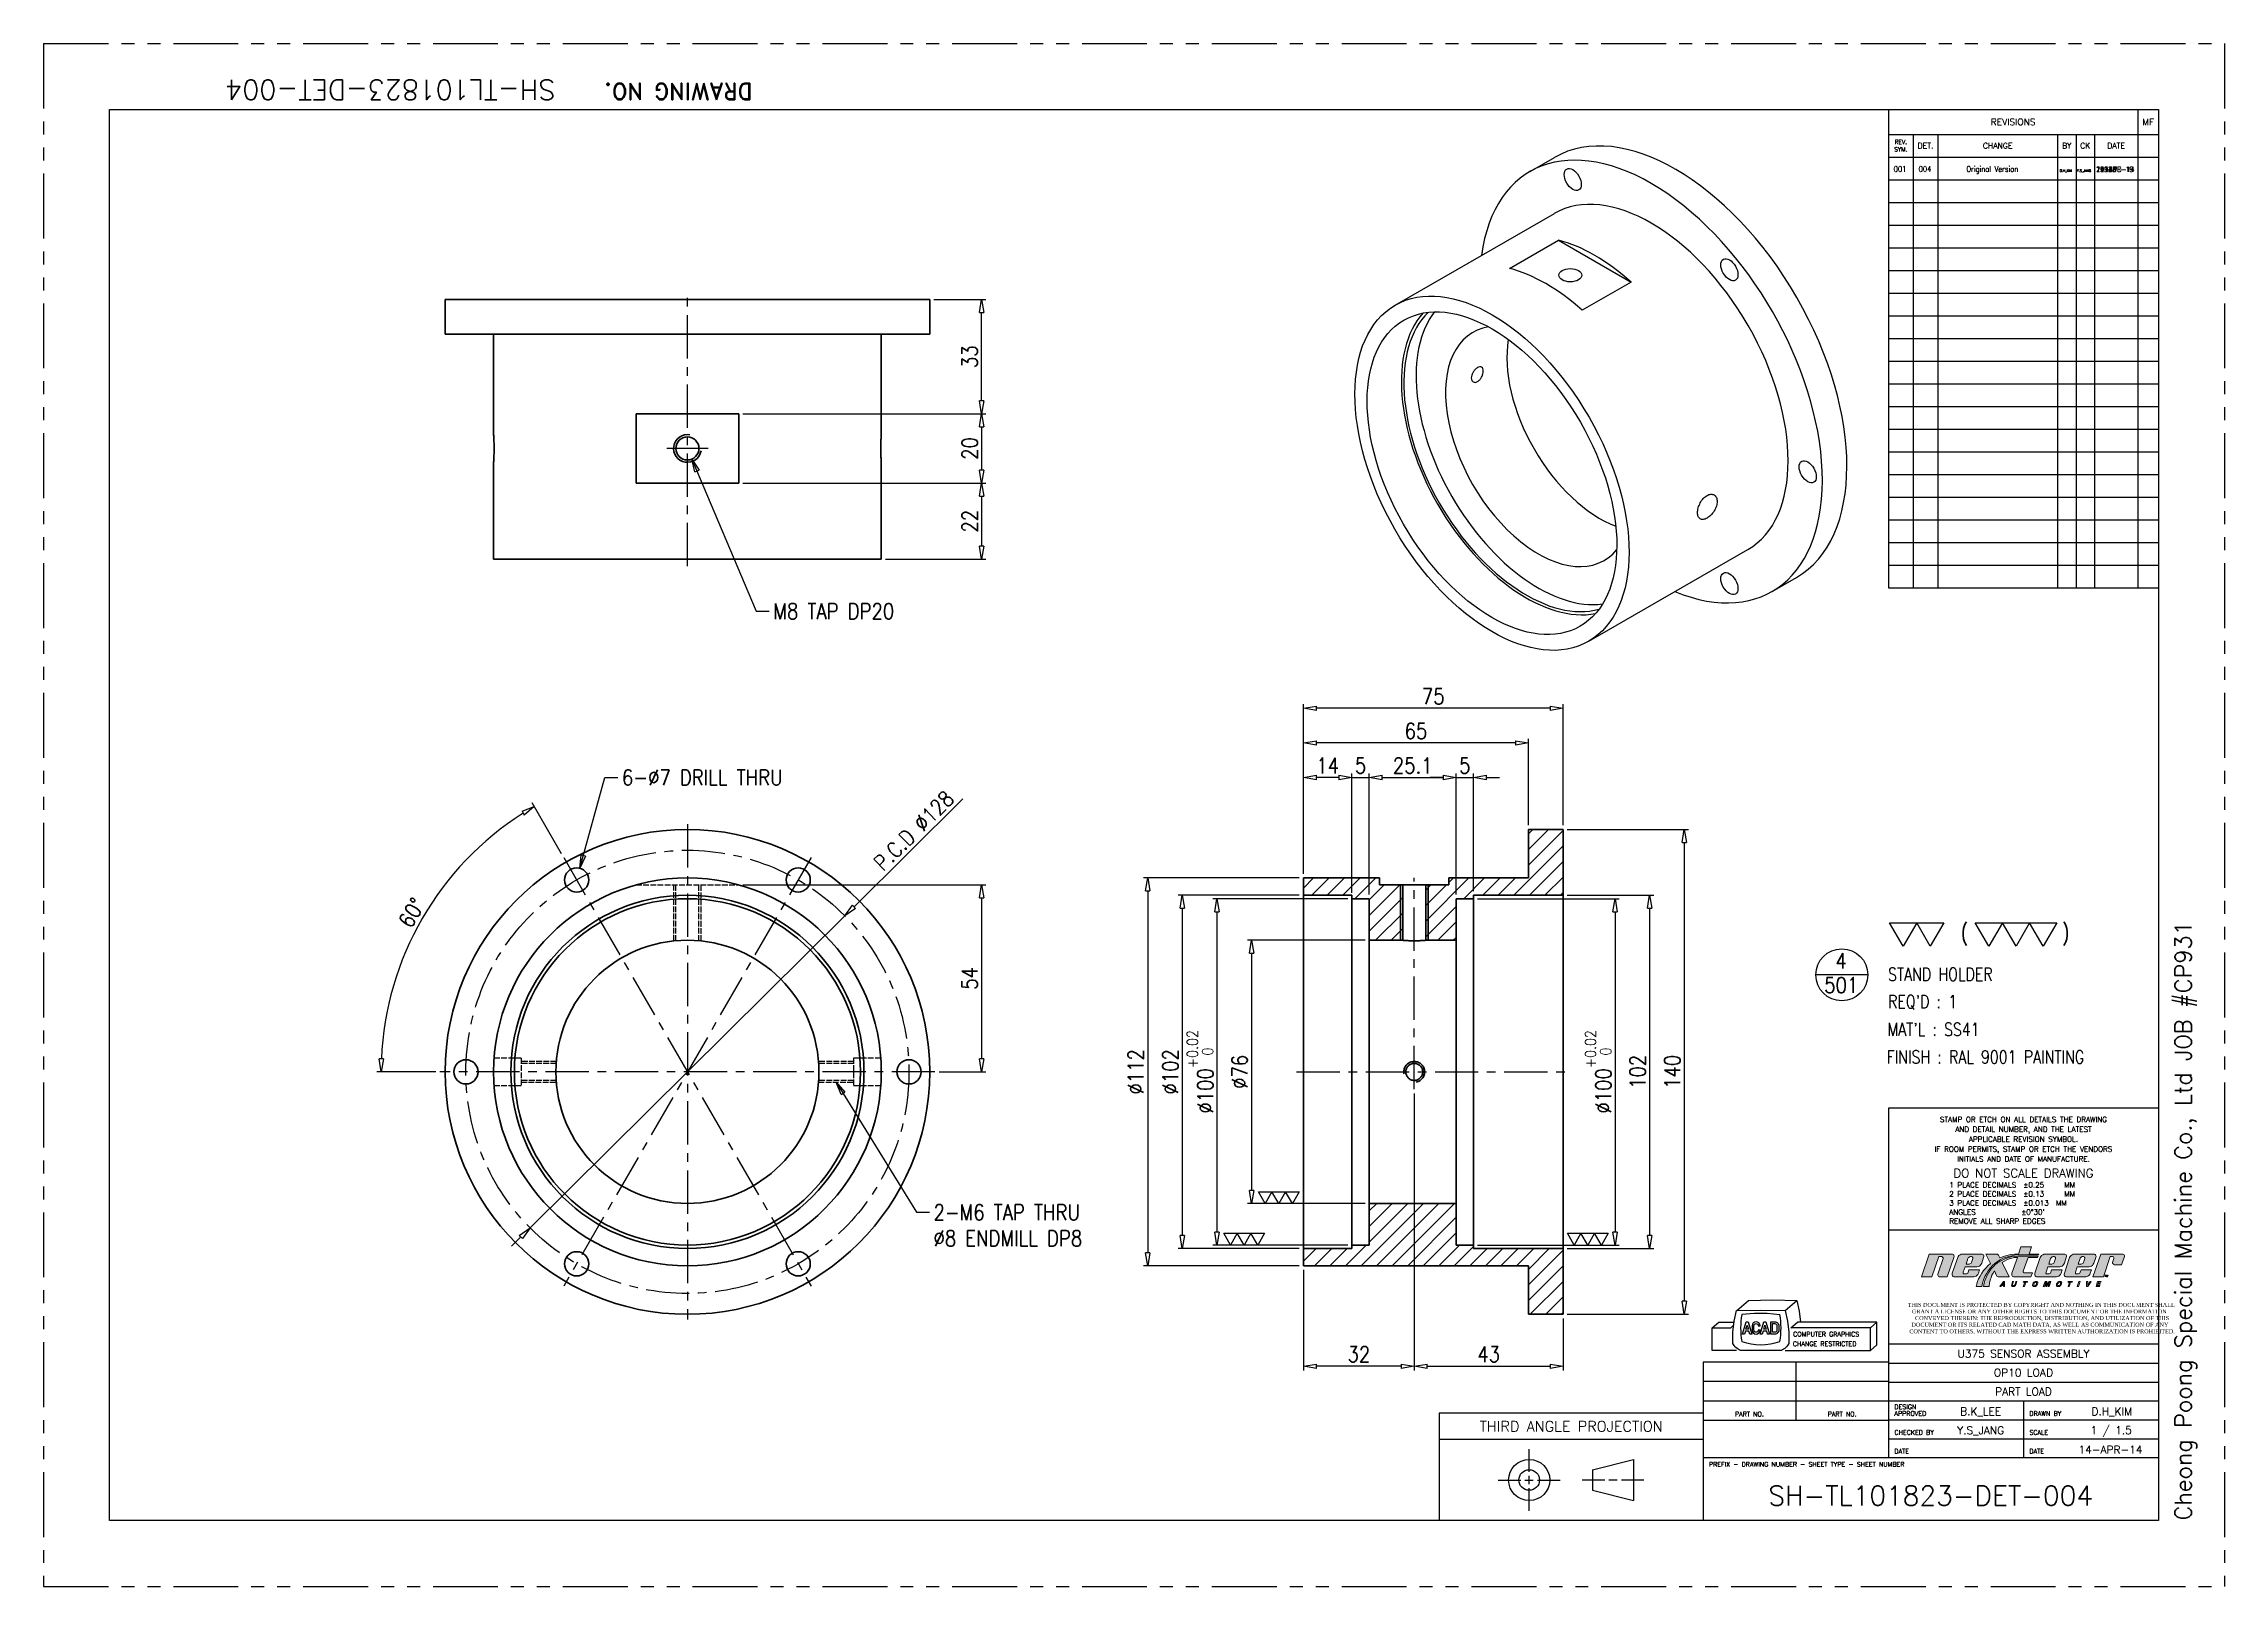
# Model space of a CAD drawing. Header units: millimetres. Extents: x 0 to 630, y 0 to 446.
import ezdxf
from ezdxf.enums import TextEntityAlignment as Align

# ---------------------------------------------------------------- set-up
doc = ezdxf.new("R2010")
doc.units = ezdxf.units.MM
doc.header["$LTSCALE"] = 10
for name, pattern in [('CENTER', [2, 1.25, -0.25, 0.25, -0.25]), ('DASHED', [0.2067, 0.1654, -0.0413]), ('PHANTOM', [2.5, 1.25, -0.25, 0.25, -0.25, 0.25, -0.25])]:
    doc.linetypes.add(name, pattern=pattern)
doc.layers.get('0').update_dxf_attribs({"linetype": 'CONTINUOUS'})
doc.layers.get('Defpoints').update_dxf_attribs({"linetype": 'CONTINUOUS'})
for name, color, linetype in [('1', 1, 'CENTER'), ('4', 4, 'CONTINUOUS'), ('6', 6, 'CONTINUOUS'), ('BORDER', 90, 'CONTINUOUS'), ('BORDER_TXT', 130, 'CONTINUOUS'), ('REVISIONS INFORMATION', 4, 'CONTINUOUS'), ('VIEW_BNDS', 253, 'PHANTOM')]:
    doc.layers.add(name, color=color, linetype=linetype)
for name, color, linetype, lineweight in [('외형선(ISO)', 7, 'CONTINUOUS', 50), ('은선 (ISO)', 2, 'DASHED', 25), ('좁은 외형선(ISO)', 4, 'CONTINUOUS', 35)]:
    doc.layers.add(name, color=color, linetype=linetype, lineweight=lineweight)
doc.styles.add('BORDER', font='ROMAND')
doc.styles.add('BORDER_TXT', font='ROMANS')
doc.styles.get("Standard").update_dxf_attribs({"font": 'romans.shx', "width": 0.85, "bigfont": 'fhg.shx'})
doc.dimstyles.new('KOCPSM', dxfattribs={"dimtxt": 3, "dimasz": 2.5, "dimexe": 0.8, "dimexo": 0.8, "dimgap": 0.8, "dimtad": 1, "dimdec": 3, "dimdsep": 46, "dimtxsty": 'Standard', "dimblk": 'CLOSEDBLANK', "dimcen": 0, "dimclrd": 4, "dimclre": 4, "dimadec": 1, "dimazin": 2, "dimtfac": 1, "dimtdec": 3, "dimtmove": 0, "dimatfit": 3, "dimldrblk": 'CLOSEDBLANK', "dimfxl": 1, "dimtolj": 1, "dimtzin": 0, "dimarcsym": 0})
doc.dimstyles.new('KOCPSM$0', dxfattribs={"dimtxt": 3, "dimasz": 2.5, "dimexe": 0.8, "dimexo": 0.8, "dimgap": 0.8, "dimtad": 1, "dimdsep": 46, "dimtxsty": 'Standard', "dimblk": 'CLOSEDBLANK', "dimcen": 0, "dimclrd": 4, "dimclre": 4, "dimclrt": 7, "dimazin": 2, "dimtfac": 1, "dimtmove": 0, "dimatfit": 3, "dimldrblk": 'CLOSEDBLANK', "dimfxl": 1, "dimarcsym": 0})
doc.dimstyles.new('KOCPSM$3', dxfattribs={"dimtxt": 3, "dimasz": 2.5, "dimexe": 0.8, "dimexo": 0.8, "dimgap": 0.8, "dimtad": 1, "dimdsep": 46, "dimtxsty": 'Standard', "dimblk": 'CLOSEDBLANK', "dimcen": 0, "dimclrd": 4, "dimclre": 4, "dimclrt": 7, "dimazin": 2, "dimtfac": 1, "dimtmove": 0, "dimatfit": 0, "dimldrblk": 'CLOSEDBLANK', "dimfxl": 0.8, "dimarcsym": 0})

# ---------------------------------------------------------------- blocks, each defined once
blk = doc.blocks.new('ACADLOGO')
at = {"layer": 'BORDER', "color": 50}
for p, q in [((-2.302, 0.782), (-2.125, 0.935)), ((-1.569, 0.782), (-1.392, 0.935)), ((-2.673, 0.521), (-2.575, 0.607)), ((-2.673, 0.177), (-2.673, 0.521)), ((-2.673, 0.521), (-2.393, 0.521)), ((-2.575, 0.607), (-2.342, 0.607)), ((-2.393, 0.521), (-2.349, 0.559)), ((-1.479, 0.521), (-1.38, 0.607)), ((-0.275, 0.521), (-1.479, 0.521)), ((-0.177, 0.607), (-1.38, 0.607)), ((-0.275, 0.521), (-0.177, 0.607)), ((-0.275, 0.177), (-0.275, 0.521)), ((-0.177, 0.262), (-0.177, 0.607)), ((-2.304, 0.177), (-2.673, 0.177)), ((-1.626, 0.177), (-2.245, 0.177)), ((-1.567, 0.177), (-0.275, 0.177)), ((-0.275, 0.177), (-0.177, 0.262))]:
    blk.add_line(p, q, dxfattribs=at)
for points in [[(-2.213, 0.423), (-2.157, 0.611), (-2.129, 0.611), (-2.072, 0.423), (-2.102, 0.423), (-2.116, 0.47), (-2.17, 0.47), (-2.184, 0.423)], [(-2.161, 0.498), (-2.143, 0.56), (-2.124, 0.498)], [(-1.944, 0.423), (-1.888, 0.611), (-1.86, 0.611), (-1.804, 0.423), (-1.833, 0.423), (-1.847, 0.47), (-1.901, 0.47), (-1.915, 0.423)], [(-1.892, 0.498), (-1.874, 0.56), (-1.855, 0.498)]]:
    blk.add_lwpolyline(points, close=True, dxfattribs=at)
for points in [[(-1.947, 0.484), (-1.975, 0.484, -1), (-2.041, 0.484), (-2.041, 0.55, -1), (-1.975, 0.55), (-1.947, 0.55, 1), (-2.069, 0.55), (-2.069, 0.484, 1), (-1.947, 0.484)], [(-1.785, 0.423), (-1.785, 0.611), (-1.724, 0.611, -0.414214), (-1.663, 0.55), (-1.663, 0.484, -0.414214), (-1.724, 0.423)], [(-1.757, 0.451), (-1.757, 0.583), (-1.724, 0.583, -0.414214), (-1.691, 0.55), (-1.691, 0.484, -0.414214), (-1.724, 0.451)]]:
    blk.add_lwpolyline(points, format="xyb", close=True, dxfattribs=at)
for points in [[(-2.36, 0.283, 0), (-2.359, 0.451, 0), (-2.34, 0.618, 0), (-2.303, 0.782, 0)], [(-2.302, 0.782, 0), (-1.936, 0.789, 0), (-1.569, 0.782, 0)], [(-2.225, 0.724, 0), (-2.032, 0.741, 0), (-1.839, 0.741, 0), (-1.646, 0.723, 0)], [(-2.125, 0.935, 0), (-1.759, 0.943, 0), (-1.392, 0.935, 0)], [(-1.569, 0.782, 0), (-1.531, 0.618, 0), (-1.512, 0.451, 0), (-1.512, 0.283, 0)], [(-1.392, 0.935, 0), (-1.354, 0.772, 0), (-1.335, 0.607, 0)], [(-2.245, 0.177, 0), (-2.264, 0.185, 0), (-2.281, 0.195, 0), (-2.297, 0.206, 0), (-2.313, 0.219, 0), (-2.327, 0.233, 0), (-2.339, 0.249, 0), (-2.35, 0.265, 0), (-2.36, 0.283, 0)], [(-1.512, 0.283, 0), (-1.521, 0.265, 0), (-1.532, 0.249, 0), (-1.545, 0.233, 0), (-1.559, 0.219, 0), (-1.574, 0.206, 0), (-1.59, 0.195, 0), (-1.608, 0.185, 0), (-1.626, 0.177, 0)]]:
    blk.add_polyline3d(points, dxfattribs=at)
for centre, radius, start, end in [((-1.021, 0.517), 1.221, 170.2704, 189.7338), ((-2.849, 0.517), 1.22, 350.2597, 9.7366), ((-1.936, 1.164), 0.901, 251.2504, 288.7505)]:
    blk.add_arc(centre, radius, start, end, dxfattribs=at)
at = {"layer": 'BORDER', "color": 50, "style": 'BORDER_TXT'}
for s, p in [('COMPUTER GRAPHICS', (-1.446, 0.388)), ('CHANGE RESTRICTED', (-1.449, 0.241))]:
    blk.add_text(s, height=0.07, dxfattribs=at).set_placement(p)
blk = doc.blocks.new('PRO3RDANG')
at = {"layer": 'BORDER'}
for p, q in [((0, 0.812), (-2, 0.812)), ((-2, 0.812), (-2, 0)), ((0, 0.812), (0, 0)), ((0, 0), (-2, 0))]:
    blk.add_line(p, q, dxfattribs=at)
at = {"layer": 'BORDER', "color": 70}
for p, q in [((0, 0.613), (-2, 0.613)), ((-1.318, 0.369), (-1.318, 0.541)), ((-1.318, 0.275), (-1.318, 0.337)), ((-0.839, 0.384), (-0.527, 0.462)), ((-0.839, 0.384), (-0.839, 0.228)), ((-0.527, 0.462), (-0.527, 0.15)), ((-1.553, 0.306), (-1.381, 0.306)), ((-1.35, 0.306), (-1.287, 0.306)), ((-1.318, 0.072), (-1.318, 0.244)), ((-1.256, 0.306), (-1.084, 0.306)), ((-0.744, 0.306), (-0.917, 0.306)), ((-0.839, 0.228), (-0.527, 0.15)), ((-0.65, 0.306), (-0.713, 0.306)), ((-0.448, 0.306), (-0.619, 0.306))]:
    blk.add_line(p, q, dxfattribs=at)
for radius in [0.156, 0.0781]:
    blk.add_circle((-1.318, 0.306), radius, dxfattribs=at)
blk.add_text('THIRD ANGLE PROJECTION', height=0.08, dxfattribs=at).set_placement((-1, 0.713), align=Align.MIDDLE_CENTER)
blk = doc.blocks.new('A3-BORDER')
at = {"layer": 'BORDER'}
for p, q in [((12.7, 284.3), (407.3, 284.3)), ((12.7, 12.7), (12.7, 284.3)), ((407.3, 284.3), (407.3, 12.7)), ((407.3, 12.7), (12.7, 12.7))]:
    blk.add_line(p, q, dxfattribs=at)
at = {"layer": 'VIEW_BNDS'}
for p, q in [((0, 297), (0, 0)), ((0, 297), (420, 297)), ((420, 297), (420, 0)), ((0, 0), (420, 0))]:
    blk.add_line(p, q, dxfattribs=at)
at = {"layer": 'BORDER', "color": 70, "style": 'BORDER'}
blk.add_text('DRAWING NO.', height=3.175, rotation=180, dxfattribs=at).set_placement((136.53, 289.38))
at = {"layer": 'BORDER_TXT', "style": 'BORDER_TXT'}
for tag, p, height, rotation in [('PX-NUMBER', (98.54, 290.01), 3.81, 180), ('VENDOR-JOB', (413.65, 12.7), 3.17, 90)]:
    blk.add_attdef(tag, p, '', height=height, rotation=rotation, dxfattribs=at)
blk = doc.blocks.new('MREVBLK')
at = {"layer": 'BORDER', "color": 70}
for p, q in [((-103.98125, 0), (-103.98125, -184.15)), ((-7.9375, 0), (-7.9375, -184.15)), ((-103.98125, -9.525), (0, -9.525)), ((-94.45625, -9.525), (-94.45625, -184.15)), ((-84.93125, -9.525), (-84.93125, -184.15)), ((-38.89375, -9.525), (-38.89375, -184.15)), ((-31.75127, -9.525), (-31.75127, -184.15)), ((-24.60879, -9.525), (-24.60879, -184.15)), ((-103.98125, -18.25625), (0, -18.25625)), ((-103.98125, -26.9875), (0, -26.9875)), ((-103.98125, -35.71875), (0, -35.71875)), ((-103.98125, -44.45), (0, -44.45)), ((-103.98125, -53.18125), (0, -53.18125)), ((-103.98125, -61.9125), (0, -61.9125)), ((-103.98125, -70.64375), (0, -70.64375)), ((-103.98125, -79.375), (0, -79.375)), ((-103.98125, -88.10625), (0, -88.10625)), ((-103.98125, -96.8375), (0, -96.8375)), ((-103.98125, -105.56875), (0, -105.56875)), ((-103.98125, -114.3), (0, -114.3)), ((-103.98125, -123.03125), (0, -123.03125)), ((-103.98125, -131.7625), (0, -131.7625)), ((-103.98125, -140.49375), (0, -140.49375)), ((-103.98125, -149.225), (0, -149.225)), ((-103.98125, -157.95625), (0, -157.95625)), ((-103.98125, -166.6875), (0, -166.6875)), ((-103.98125, -175.41875), (0, -175.41875)), ((-103.98125, -184.15), (0, -184.15))]:
    blk.add_line(p, q, dxfattribs=at)
at = {"layer": 'BORDER', "color": 70, "style": 'BORDER'}
blk.add_text('REVISIONS', height=2.54, dxfattribs=at).set_placement((-55.959375, -4.7625), align=Align.MIDDLE_CENTER)
for s, height, p in [('MF', 2.54, (-3.96875, -4.7625)), ('SYM.', 1.651, (-99.21875, -15.302156)), ('REV.', 1.651, (-99.21875, -12.42349)), ('DET.', 2.159, (-89.69375, -13.890625)), ('CHANGE', 2.159, (-61.9125, -13.890625)), ('BY', 2.159, (-35.32251, -13.890625)), ('CK', 2.159, (-28.18003, -13.890625)), ('DATE', 2.159, (-16.273145, -13.890625))]:
    blk.add_text(s, height=height, dxfattribs=at).set_placement(p, align=Align.MIDDLE)
at = {"layer": 'BORDER_TXT'}
for tag, p in [('SYM', (-99.21875, -22.621875)), ('DET', (-89.69375, -22.621875)), ('BY', (-35.32251, -22.621875)), ('CK', (-28.18003, -22.621875)), ('RDATE', (-16.273145, -22.621875)), ('SYM', (-99.21875, -31.353125)), ('DET', (-89.69375, -31.353125)), ('BY', (-35.32251, -31.353125)), ('CK', (-28.18003, -31.353125)), ('RDATE', (-16.273145, -31.353125)), ('SYM', (-99.21875, -40.084375)), ('DET', (-89.69375, -40.084375)), ('BY', (-35.32251, -40.084375)), ('CK', (-28.18003, -40.084375)), ('RDATE', (-16.273145, -40.084375)), ('SYM', (-99.21875, -48.815625)), ('DET', (-89.69375, -48.815625)), ('BY', (-35.32251, -48.815625)), ('CK', (-28.18003, -48.815625)), ('RDATE', (-16.273145, -48.815625)), ('SYM', (-99.21875, -57.546875)), ('DET', (-89.69375, -57.546875)), ('BY', (-35.32251, -57.546875)), ('CK', (-28.18003, -57.546875)), ('RDATE', (-16.273145, -57.546875)), ('SYM', (-99.21875, -66.278125)), ('DET', (-89.69375, -66.278125)), ('BY', (-35.32251, -66.278125)), ('CK', (-28.18003, -66.278125)), ('RDATE', (-16.273145, -66.278125)), ('SYM', (-99.21875, -75.009375)), ('DET', (-89.69375, -75.009375)), ('BY', (-35.32251, -75.009375)), ('CK', (-28.18003, -75.009375)), ('RDATE', (-16.273145, -75.009375)), ('SYM', (-99.21875, -83.740625)), ('DET', (-89.69375, -83.740625)), ('BY', (-35.32251, -83.740625)), ('CK', (-28.18003, -83.740625)), ('RDATE', (-16.273145, -83.740625)), ('SYM', (-99.21875, -92.471875)), ('DET', (-89.69375, -92.471875)), ('BY', (-35.32251, -92.471875)), ('CK', (-28.18003, -92.471875)), ('RDATE', (-16.273145, -92.471875)), ('SYM', (-99.21875, -101.203125)), ('DET', (-89.69375, -101.203125)), ('BY', (-35.32251, -101.203125)), ('CK', (-28.18003, -101.203125)), ('RDATE', (-16.273145, -101.203125)), ('SYM', (-99.21875, -109.934375)), ('DET', (-89.69375, -109.934375)), ('BY', (-35.32251, -109.934375)), ('CK', (-28.18003, -109.934375)), ('RDATE', (-16.273145, -109.934375)), ('SYM', (-99.21875, -118.665625)), ('DET', (-89.69375, -118.665625)), ('BY', (-35.32251, -118.665625)), ('CK', (-28.18003, -118.665625)), ('RDATE', (-16.273145, -118.665625)), ('SYM', (-99.21875, -127.396875)), ('DET', (-89.69375, -127.396875)), ('BY', (-35.32251, -127.396875)), ('CK', (-28.18003, -127.396875)), ('RDATE', (-16.273145, -127.396875)), ('SYM', (-99.21875, -136.128125)), ('DET', (-89.69375, -136.128125)), ('BY', (-35.32251, -136.128125)), ('CK', (-28.18003, -136.128125)), ('RDATE', (-16.273145, -136.128125)), ('SYM', (-99.21875, -144.859375)), ('DET', (-89.69375, -144.859375)), ('BY', (-35.32251, -144.859375)), ('CK', (-28.18003, -144.859375)), ('RDATE', (-16.273145, -144.859375)), ('SYM', (-99.21875, -153.590625)), ('DET', (-89.69375, -153.590625)), ('BY', (-35.32251, -153.590625)), ('CK', (-28.18003, -153.590625)), ('RDATE', (-16.273145, -153.590625)), ('SYM', (-99.21875, -162.321875)), ('DET', (-89.69375, -162.321875)), ('BY', (-35.32251, -162.321875)), ('CK', (-28.18003, -162.321875)), ('RDATE', (-16.273145, -162.321875)), ('SYM', (-99.21875, -171.053125)), ('DET', (-89.69375, -171.053125)), ('BY', (-35.32251, -171.053125)), ('CK', (-28.18003, -171.053125)), ('RDATE', (-16.273145, -171.053125)), ('SYM', (-99.21875, -179.784375)), ('DET', (-89.69375, -179.784375)), ('BY', (-35.32251, -179.784375)), ('CK', (-28.18003, -179.784375)), ('RDATE', (-16.273145, -179.784375))]:
    blk.add_attdef(tag, text='', height=2.25, dxfattribs=at).set_placement(p, align=Align.MIDDLE_CENTER)
for tag, p in [('ONE', (-83.40725, -22.621875)), ('2OF2', (-83.40725, -24.349075)), ('1OF2', (-83.40725, -20.894675)), ('ONE', (-83.40725, -31.353125)), ('2OF2', (-83.40725, -33.080325)), ('1OF2', (-83.40725, -29.625925)), ('ONE', (-83.40725, -40.084375)), ('2OF2', (-83.40725, -41.811575)), ('1OF2', (-83.40725, -38.357175)), ('ONE', (-83.40725, -48.815625)), ('2OF2', (-83.40725, -50.542825)), ('1OF2', (-83.40725, -47.088425)), ('ONE', (-83.40725, -57.546875)), ('2OF2', (-83.40725, -59.274075)), ('1OF2', (-83.40725, -55.819675)), ('ONE', (-83.40725, -66.278125)), ('2OF2', (-83.40725, -68.005325)), ('1OF2', (-83.40725, -64.550925)), ('ONE', (-83.40725, -75.009375)), ('1OF2', (-83.40725, -73.282175)), ('2OF2', (-83.40725, -76.736575)), ('ONE', (-83.40725, -83.740625)), ('1OF2', (-83.40725, -82.013425)), ('2OF2', (-83.40725, -85.467825)), ('ONE', (-83.40725, -92.471875)), ('1OF2', (-83.40725, -90.744675)), ('2OF2', (-83.40725, -94.199075)), ('ONE', (-83.40725, -101.203125)), ('1OF2', (-83.40725, -99.475925)), ('2OF2', (-83.40725, -102.930325)), ('ONE', (-83.40725, -109.934375)), ('1OF2', (-83.40725, -108.207175)), ('2OF2', (-83.40725, -111.661575)), ('ONE', (-83.40725, -118.665625)), ('1OF2', (-83.40725, -116.938425)), ('2OF2', (-83.40725, -120.392825)), ('1OF2', (-83.40725, -125.669675)), ('ONE', (-83.40725, -127.396875)), ('2OF2', (-83.40725, -129.124075)), ('1OF2', (-83.40725, -134.400925)), ('ONE', (-83.40725, -136.128125)), ('2OF2', (-83.40725, -137.855325)), ('1OF2', (-83.40725, -143.132175)), ('ONE', (-83.40725, -144.859375)), ('2OF2', (-83.40725, -146.586575)), ('1OF2', (-83.40725, -151.863425)), ('ONE', (-83.40725, -153.590625)), ('2OF2', (-83.40725, -155.317825)), ('1OF2', (-83.40725, -160.594675)), ('ONE', (-83.40725, -162.321875)), ('2OF2', (-83.40725, -164.049075)), ('ONE', (-83.40725, -171.053125)), ('2OF2', (-83.40725, -172.780325)), ('1OF2', (-83.40725, -169.325925)), ('ONE', (-83.40725, -179.784375)), ('2OF2', (-83.40725, -181.511575)), ('1OF2', (-83.40725, -178.057175))]:
    blk.add_attdef(tag, text='', height=2.25, dxfattribs=at).set_placement(p, align=Align.MIDDLE_LEFT)
blk = doc.blocks.new('MTITLEBLK')
h = blk.add_hatch(color=70)
h.paths.add_polyline_path([(-20.03, 94.42), (-19.94, 94.42), (-19.94, 93.87), (-19.57, 94.42), (-19.39, 94.42), (-19.66, 93.78), (-19.75, 93.78), (-19.57, 94.33), (-19.94, 93.78), (-20.03, 93.78), (-20.03, 94.33), (-20.21, 93.78), (-20.3, 93.78)], flags=17)
h.paths.add_polyline_path([(-20.58, 94.42), (-20.12, 94.42), (-20.21, 94.33), (-20.39, 94.33), (-20.58, 93.78), (-20.49, 94.33), (-20.67, 94.33)], flags=17)
h.paths.add_polyline_path([(-23.41, 92.04), (-22.04, 92.04), (-22.13, 91.67), (-23.05, 91.67), (-23.23, 91.22), (-22.41, 91.22), (-22.5, 90.94), (-23.32, 90.94), (-23.5, 90.39), (-22.59, 90.39), (-22.68, 90.03), (-24.05, 90.03)])
h.paths.add_polyline_path([(-27.71, 92.04), (-27.26, 92.04), (-27.26, 90.48), (-26.25, 92.04), (-25.88, 92.04), (-27.26, 90.03), (-27.71, 90.03)])
h.paths.add_polyline_path([(-30.64, 92.04), (-30.18, 92.04), (-30.82, 90.03), (-31.28, 90.03)])
h.paths.add_polyline_path([(-34.67, 92.04), (-33.11, 92.04), (-33.2, 91.67), (-33.84, 91.67), (-34.39, 90.03), (-34.76, 90.03), (-34.21, 91.67), (-34.85, 91.67)])
h.paths.add_polyline_path([(-37.96, 92.04), (-37.78, 92.04), (-37.59, 92.04), (-37.41, 91.95), (-37.32, 91.77), (-37.23, 91.58), (-37.32, 91.31), (-37.32, 91.03), (-37.5, 90.76), (-37.59, 90.48), (-37.87, 90.3), (-38.14, 90.12), (-38.42, 90.03), (-38.6, 90.03), (-38.87, 90.03), (-39.06, 90.12), (-39.24, 90.3), (-39.33, 90.48), (-39.33, 90.67), (-39.24, 90.85), (-39.24, 91.03), (-39.06, 91.31), (-38.87, 91.58), (-38.69, 91.86), (-38.33, 92.04)])
h.paths.add_polyline_path([(-38.05, 91.77), (-38.23, 91.77), (-38.42, 91.58), (-38.6, 91.4), (-38.69, 91.22), (-38.78, 91.03), (-38.87, 90.85), (-38.87, 90.67), (-38.78, 90.48), (-38.78, 90.39), (-38.69, 90.39), (-38.6, 90.3), (-38.51, 90.3), (-38.33, 90.39), (-38.14, 90.48), (-37.96, 90.67), (-37.87, 90.76), (-37.78, 91.03), (-37.78, 91.12), (-37.69, 91.31), (-37.69, 91.58), (-37.78, 91.67), (-37.87, 91.77), (-37.96, 91.77)], flags=16)
h.paths.add_polyline_path([(-43.63, 92.04), (-42.99, 92.04), (-43.08, 90.58), (-42.08, 92.04), (-41.44, 92.04), (-42.08, 90.03), (-42.53, 90.03), (-41.99, 91.77), (-43.08, 90.03), (-43.36, 90.03), (-43.36, 91.77), (-43.91, 90.03), (-44.36, 90.03)])
h.paths.add_polyline_path([(-47.11, 92.04), (-46.93, 92.04), (-46.83, 92.04), (-46.65, 91.95), (-46.56, 91.77), (-46.47, 91.58), (-46.47, 91.31), (-46.56, 91.03), (-46.65, 90.76), (-46.83, 90.48), (-47.02, 90.3), (-47.38, 90.12), (-47.66, 90.03), (-47.84, 90.03), (-48.12, 90.03), (-48.3, 90.12), (-48.39, 90.3), (-48.48, 90.48), (-48.48, 90.67), (-48.48, 90.85), (-48.39, 91.03), (-48.3, 91.31), (-48.21, 91.49), (-48.02, 91.77), (-47.75, 91.86), (-47.48, 92.04)], flags=16)
h.paths.add_polyline_path([(-47.2, 91.77), (-47.48, 91.77), (-47.66, 91.58), (-47.84, 91.31), (-48.02, 91.03), (-48.02, 90.85), (-48.02, 90.67), (-48.02, 90.48), (-47.93, 90.39), (-47.84, 90.39), (-47.84, 90.3), (-47.75, 90.3), (-47.48, 90.39), (-47.29, 90.48), (-47.2, 90.67), (-47.11, 90.76), (-46.93, 91.03), (-46.93, 91.12), (-46.93, 91.31), (-46.93, 91.58), (-47.02, 91.67), (-47.11, 91.77)], flags=0)
h.paths.add_polyline_path([(-51.96, 92.04), (-50.4, 92.04), (-50.49, 91.67), (-51.04, 91.67), (-51.59, 90.03), (-52.05, 90.03), (-51.5, 91.67), (-52.05, 91.67)], flags=16)
h.paths.add_polyline_path([(-56.17, 92.04), (-55.8, 92.04), (-56.17, 90.85), (-56.17, 90.67), (-56.17, 90.58), (-56.17, 90.48), (-56.08, 90.39), (-55.89, 90.39), (-55.8, 90.39), (-55.62, 90.39), (-55.43, 90.48), (-55.43, 90.58), (-55.34, 90.67), (-55.34, 90.76), (-55.25, 90.85), (-54.89, 92.04), (-54.52, 92.04), (-54.89, 90.76), (-55.07, 90.48), (-55.25, 90.3), (-55.53, 90.12), (-55.8, 90.03), (-55.98, 90.03), (-56.17, 90.03), (-56.26, 90.03), (-56.44, 90.12), (-56.53, 90.21), (-56.62, 90.39), (-56.62, 90.58), (-56.53, 90.85)], flags=16)
h.paths.add_polyline_path([(-59.73, 92.04), (-59.28, 92.04), (-59.28, 90.03), (-59.64, 90.03), (-59.64, 90.48), (-60.47, 90.48), (-60.74, 90.03), (-61.11, 90.03)], flags=16)
h.paths.add_polyline_path([(-59.64, 91.67), (-60.19, 90.76), (-59.64, 90.76)], flags=0)
h.paths.add_polyline_path([(-52.96, 105.31), (-48.94, 105.31), (-49.76, 102.56), (-46.1, 102.56), (-46.19, 102.2), (-54.06, 102.2), (-55.34, 102.1), (-56.53, 101.92), (-57.63, 101.65), (-58.73, 101.28), (-59.83, 100.91), (-60.92, 100.37), (-61.93, 99.63), (-63.03, 98.9), (-63.94, 98.08), (-64.77, 97.07), (-65.59, 96.07), (-66.23, 94.97), (-66.87, 93.87), (-67.33, 92.68), (-67.79, 91.4), (-68.06, 90.03), (-70.26, 90.03), (-69.98, 91.03), (-69.71, 92.04), (-69.25, 93.05), (-68.7, 94.05), (-68.06, 95.15), (-67.33, 96.16), (-66.51, 97.16), (-65.59, 98.08), (-64.68, 98.9), (-66.51, 102.56), (-62.48, 102.56), (-62.11, 102.56), (-61.93, 102.47), (-61.75, 102.29), (-61.56, 102.1), (-61.11, 101.1), (-59.73, 101.65), (-58.36, 102.01), (-56.9, 102.38), (-55.43, 102.47), (-53.88, 102.56)])
h.paths.add_polyline_path([(-54.06, 101.74), (-46.38, 101.74), (-46.56, 101.28), (-50.22, 101.28), (-52.05, 95.97), (-52.05, 95.7), (-51.96, 95.52), (-51.87, 95.33), (-51.59, 95.33), (-48.57, 95.33), (-49.12, 93.78), (-55.53, 93.78), (-55.89, 93.78), (-56.17, 93.96), (-56.35, 94.14), (-56.44, 94.42), (-56.44, 94.78), (-56.44, 95.15), (-54.34, 101.28), (-55.43, 101.19), (-56.44, 101.01), (-57.45, 100.73), (-58.45, 100.27), (-59.28, 99.82), (-60.19, 99.27), (-57.45, 93.78), (-61.47, 93.78), (-61.75, 93.78), (-62.02, 93.96), (-62.21, 94.05), (-62.39, 94.24), (-63.21, 96.07), (-63.67, 95.24), (-64.13, 94.42), (-64.49, 93.5), (-64.77, 92.5), (-65.04, 91.31), (-65.22, 90.03), (-67.42, 90.03), (-67.15, 91.31), (-66.87, 92.41), (-66.41, 93.5), (-65.96, 94.42), (-65.5, 95.33), (-64.95, 96.07), (-64.4, 96.8), (-63.85, 97.44), (-63.3, 97.99), (-62.85, 98.54), (-62.3, 98.9), (-61.84, 99.27), (-61.38, 99.54), (-61.02, 99.82), (-60.65, 100), (-59.46, 100.64), (-58.18, 101.1), (-56.9, 101.46), (-55.53, 101.65)], flags=17)
h.paths.add_polyline_path([(-43.72, 102.56), (-36.31, 102.56), (-36.04, 102.56), (-35.76, 102.38), (-35.49, 102.2), (-35.4, 101.92), (-35.4, 101.55), (-35.49, 101.19), (-36.22, 98.99), (-36.4, 98.63), (-36.77, 98.17), (-37.14, 97.9), (-37.59, 97.71), (-37.96, 97.62), (-42.63, 97.62), (-43.27, 95.52), (-43.36, 95.24), (-43.27, 95.06), (-43.08, 94.88), (-42.9, 94.88), (-42.35, 94.88), (-42.08, 94.88), (-41.8, 95.06), (-41.62, 95.24), (-41.44, 95.52), (-41.16, 96.52), (-37.05, 96.52), (-37.5, 95.15), (-37.78, 94.69), (-38.05, 94.33), (-38.42, 94.05), (-38.87, 93.87), (-39.33, 93.78), (-46.65, 93.78), (-47.02, 93.78), (-47.29, 93.96), (-47.48, 94.14), (-47.57, 94.42), (-47.66, 94.78), (-47.57, 95.15), (-45.55, 101.19), (-45.28, 101.65), (-45, 102.01), (-44.55, 102.29), (-44.18, 102.47)])
h.paths.add_polyline_path([(-40.61, 101.55), (-40.89, 101.46), (-41.16, 101.28), (-41.35, 101.1), (-41.53, 100.82), (-42.26, 98.72), (-41.07, 98.72), (-40.8, 98.81), (-40.52, 98.9), (-40.34, 99.08), (-40.16, 99.36), (-39.7, 100.82), (-39.7, 101.1), (-39.7, 101.28), (-39.88, 101.46), (-40.16, 101.55)], flags=16)
h.paths.add_polyline_path([(-22.22, 102.56), (-14.08, 102.56), (-13.71, 102.56), (-13.44, 102.38), (-13.26, 102.2), (-13.07, 101.92), (-13.07, 101.55), (-13.17, 101.19), (-14.17, 98.35), (-16.64, 98.35), (-17.01, 98.44), (-17.28, 98.54), (-17.47, 98.81), (-17.65, 98.99), (-17.65, 99.36), (-17.56, 99.72), (-17.19, 100.82), (-17.19, 101.1), (-17.19, 101.28), (-17.37, 101.46), (-17.65, 101.55), (-18.56, 101.55), (-21.13, 93.78), (-25.24, 93.78)])
h.paths.add_polyline_path([(-32.38, 102.56), (-25.06, 102.56), (-24.69, 102.56), (-24.42, 102.38), (-24.24, 102.2), (-24.14, 101.92), (-24.05, 101.55), (-24.14, 101.19), (-24.88, 98.99), (-25.15, 98.63), (-25.43, 98.17), (-25.79, 97.9), (-26.25, 97.71), (-26.71, 97.62), (-31.28, 97.62), (-32.01, 95.52), (-32.01, 95.24), (-32.01, 95.06), (-31.83, 94.88), (-31.56, 94.88), (-31.1, 94.88), (-30.82, 94.88), (-30.55, 95.06), (-30.27, 95.24), (-30.18, 95.52), (-29.82, 96.52), (-25.79, 96.52), (-26.25, 95.15), (-26.43, 94.69), (-26.8, 94.33), (-27.16, 94.05), (-27.53, 93.87), (-27.99, 93.78), (-35.4, 93.78), (-35.67, 93.78), (-35.95, 93.96), (-36.22, 94.14), (-36.31, 94.42), (-36.31, 94.78), (-36.22, 95.15), (-34.21, 101.19), (-34.03, 101.65), (-33.66, 102.01), (-33.29, 102.29), (-32.84, 102.47)])
h.paths.add_polyline_path([(-29.36, 101.55), (-29.63, 101.46), (-29.91, 101.28), (-30.09, 101.1), (-30.18, 100.82), (-30.92, 98.72), (-29.82, 98.72), (-29.54, 98.81), (-29.27, 98.9), (-28.99, 99.08), (-28.9, 99.36), (-28.35, 100.82), (-28.35, 101.1), (-28.44, 101.28), (-28.63, 101.46), (-28.81, 101.55)], flags=16)
h.paths.add_polyline_path([(-75.56, 102.56), (-68.15, 102.56), (-67.88, 102.56), (-67.6, 102.38), (-67.42, 102.2), (-67.24, 101.92), (-67.24, 101.55), (-67.33, 101.19), (-68.06, 98.99), (-68.24, 98.63), (-68.61, 98.17), (-68.98, 97.9), (-69.43, 97.71), (-69.89, 97.62), (-74.46, 97.62), (-75.2, 95.52), (-75.2, 95.24), (-75.11, 95.06), (-74.92, 94.88), (-74.74, 94.88), (-74.19, 94.88), (-73.92, 94.88), (-73.73, 95.06), (-73.46, 95.24), (-73.28, 95.52), (-73, 96.52), (-68.88, 96.52), (-69.34, 95.15), (-69.52, 94.69), (-69.89, 94.33), (-70.26, 94.05), (-70.71, 93.87), (-71.17, 93.78), (-78.49, 93.78), (-78.86, 93.78), (-79.13, 93.96), (-79.31, 94.14), (-79.41, 94.42), (-79.5, 94.78), (-79.41, 95.15), (-77.3, 101.19), (-77.12, 101.65), (-76.84, 102.01), (-76.39, 102.29), (-76.02, 102.47)])
h.paths.add_polyline_path([(-72.45, 101.55), (-72.73, 101.46), (-73, 101.28), (-73.28, 101.1), (-73.37, 100.82), (-74.1, 98.72), (-72.91, 98.72), (-72.63, 98.81), (-72.36, 98.9), (-72.18, 99.08), (-71.99, 99.36), (-71.54, 100.82), (-71.54, 101.1), (-71.54, 101.28), (-71.72, 101.46), (-71.99, 101.55)], flags=16)
h.paths.add_polyline_path([(-88.37, 102.56), (-79.68, 102.56), (-79.31, 102.56), (-79.04, 102.38), (-78.86, 102.2), (-78.76, 101.92), (-78.67, 101.55), (-78.76, 101.19), (-81.33, 93.78), (-84.07, 93.78), (-84.44, 93.78), (-84.71, 93.96), (-84.89, 94.14), (-84.99, 94.42), (-84.99, 94.78), (-84.89, 95.15), (-82.97, 100.82), (-82.97, 101.1), (-83.06, 101.28), (-83.25, 101.46), (-83.43, 101.55), (-84.62, 101.55), (-87.27, 93.78), (-91.3, 93.78)])
at = {"color": 7, "lineweight": 0}
for points in [[(-88.37, 102.56), (-79.68, 102.56), (-79.31, 102.56), (-79.04, 102.38), (-78.86, 102.2), (-78.76, 101.92), (-78.67, 101.55), (-78.76, 101.19), (-81.33, 93.78), (-84.07, 93.78), (-84.44, 93.78), (-84.71, 93.96), (-84.89, 94.14), (-84.99, 94.42), (-84.99, 94.78), (-84.89, 95.15), (-82.97, 100.82), (-82.97, 101.1), (-83.06, 101.28), (-83.25, 101.46), (-83.43, 101.55), (-84.62, 101.55), (-87.27, 93.78), (-91.3, 93.78), (-88.37, 102.56)], [(-75.56, 102.56), (-68.15, 102.56), (-67.88, 102.56), (-67.6, 102.38), (-67.42, 102.2), (-67.24, 101.92), (-67.24, 101.55), (-67.33, 101.19), (-68.06, 98.99), (-68.24, 98.63), (-68.61, 98.17), (-68.98, 97.9), (-69.43, 97.71), (-69.89, 97.62), (-74.46, 97.62), (-75.2, 95.52), (-75.2, 95.24), (-75.11, 95.06), (-74.92, 94.88), (-74.74, 94.88), (-74.19, 94.88), (-73.92, 94.88), (-73.73, 95.06), (-73.46, 95.24), (-73.28, 95.52), (-73, 96.52), (-68.88, 96.52), (-69.34, 95.15), (-69.52, 94.69), (-69.89, 94.33), (-70.26, 94.05), (-70.71, 93.87), (-71.17, 93.78), (-78.49, 93.78), (-78.86, 93.78), (-79.13, 93.96), (-79.31, 94.14), (-79.41, 94.42), (-79.5, 94.78), (-79.41, 95.15), (-77.3, 101.19), (-77.12, 101.65), (-76.84, 102.01), (-76.39, 102.29), (-76.02, 102.47), (-75.56, 102.56)], [(-72.45, 101.55), (-72.73, 101.46), (-73, 101.28), (-73.28, 101.1), (-73.37, 100.82), (-74.1, 98.72), (-72.91, 98.72), (-72.63, 98.81), (-72.36, 98.9), (-72.18, 99.08), (-71.99, 99.36), (-71.54, 100.82), (-71.54, 101.1), (-71.54, 101.28), (-71.72, 101.46), (-71.99, 101.55), (-72.45, 101.55)], [(-52.96, 105.31), (-48.94, 105.31), (-49.76, 102.56), (-46.1, 102.56), (-46.19, 102.2), (-54.06, 102.2), (-55.34, 102.1), (-56.53, 101.92), (-57.63, 101.65), (-58.73, 101.28), (-59.83, 100.91), (-60.92, 100.37), (-61.93, 99.63), (-63.03, 98.9), (-63.94, 98.08), (-64.77, 97.07), (-65.59, 96.07), (-66.23, 94.97), (-66.87, 93.87), (-67.33, 92.68), (-67.79, 91.4), (-68.06, 90.03), (-70.26, 90.03), (-69.98, 91.03), (-69.71, 92.04), (-69.25, 93.05), (-68.7, 94.05), (-68.06, 95.15), (-67.33, 96.16), (-66.51, 97.16), (-65.59, 98.08), (-64.68, 98.9), (-66.51, 102.56), (-62.48, 102.56), (-62.11, 102.56), (-61.93, 102.47), (-61.75, 102.29), (-61.56, 102.1), (-61.11, 101.1), (-59.73, 101.65), (-58.36, 102.01), (-56.9, 102.38), (-55.43, 102.47), (-53.88, 102.56), (-52.96, 105.31)], [(-54.06, 101.74), (-46.38, 101.74), (-46.56, 101.28), (-50.22, 101.28), (-52.05, 95.97), (-52.05, 95.7), (-51.96, 95.52), (-51.87, 95.33), (-51.59, 95.33), (-48.57, 95.33), (-49.12, 93.78), (-55.53, 93.78), (-55.89, 93.78), (-56.17, 93.96), (-56.35, 94.14), (-56.44, 94.42), (-56.44, 94.78), (-56.44, 95.15), (-54.34, 101.28), (-55.43, 101.19), (-56.44, 101.01), (-57.45, 100.73), (-58.45, 100.27), (-59.28, 99.82), (-60.19, 99.27), (-57.45, 93.78), (-61.47, 93.78), (-61.75, 93.78), (-62.02, 93.96), (-62.21, 94.05), (-62.39, 94.24), (-63.21, 96.07), (-63.67, 95.24), (-64.13, 94.42), (-64.49, 93.5), (-64.77, 92.5), (-65.04, 91.31), (-65.22, 90.03), (-67.42, 90.03), (-67.15, 91.31), (-66.87, 92.41), (-66.41, 93.5), (-65.96, 94.42), (-65.5, 95.33), (-64.95, 96.07), (-64.4, 96.8), (-63.85, 97.44), (-63.3, 97.99), (-62.85, 98.54), (-62.3, 98.9), (-61.84, 99.27), (-61.38, 99.54), (-61.02, 99.82), (-60.65, 100), (-59.46, 100.64), (-58.18, 101.1), (-56.9, 101.46), (-55.53, 101.65), (-54.06, 101.74)], [(-43.72, 102.56), (-36.31, 102.56), (-36.04, 102.56), (-35.76, 102.38), (-35.49, 102.2), (-35.4, 101.92), (-35.4, 101.55), (-35.49, 101.19), (-36.22, 98.99), (-36.4, 98.63), (-36.77, 98.17), (-37.14, 97.9), (-37.59, 97.71), (-37.96, 97.62), (-42.63, 97.62), (-43.27, 95.52), (-43.36, 95.24), (-43.27, 95.06), (-43.08, 94.88), (-42.9, 94.88), (-42.35, 94.88), (-42.08, 94.88), (-41.8, 95.06), (-41.62, 95.24), (-41.44, 95.52), (-41.16, 96.52), (-37.05, 96.52), (-37.5, 95.15), (-37.78, 94.69), (-38.05, 94.33), (-38.42, 94.05), (-38.87, 93.87), (-39.33, 93.78), (-46.65, 93.78), (-47.02, 93.78), (-47.29, 93.96), (-47.48, 94.14), (-47.57, 94.42), (-47.66, 94.78), (-47.57, 95.15), (-45.55, 101.19), (-45.28, 101.65), (-45, 102.01), (-44.55, 102.29), (-44.18, 102.47), (-43.72, 102.56)], [(-40.61, 101.55), (-40.89, 101.46), (-41.16, 101.28), (-41.35, 101.1), (-41.53, 100.82), (-42.26, 98.72), (-41.07, 98.72), (-40.8, 98.81), (-40.52, 98.9), (-40.34, 99.08), (-40.16, 99.36), (-39.7, 100.82), (-39.7, 101.1), (-39.7, 101.28), (-39.88, 101.46), (-40.16, 101.55), (-40.61, 101.55)], [(-32.38, 102.56), (-25.06, 102.56), (-24.69, 102.56), (-24.42, 102.38), (-24.24, 102.2), (-24.14, 101.92), (-24.05, 101.55), (-24.14, 101.19), (-24.88, 98.99), (-25.15, 98.63), (-25.43, 98.17), (-25.79, 97.9), (-26.25, 97.71), (-26.71, 97.62), (-31.28, 97.62), (-32.01, 95.52), (-32.01, 95.24), (-32.01, 95.06), (-31.83, 94.88), (-31.56, 94.88), (-31.1, 94.88), (-30.82, 94.88), (-30.55, 95.06), (-30.27, 95.24), (-30.18, 95.52), (-29.82, 96.52), (-25.79, 96.52), (-26.25, 95.15), (-26.43, 94.69), (-26.8, 94.33), (-27.16, 94.05), (-27.53, 93.87), (-27.99, 93.78), (-35.4, 93.78), (-35.67, 93.78), (-35.95, 93.96), (-36.22, 94.14), (-36.31, 94.42), (-36.31, 94.78), (-36.22, 95.15), (-34.21, 101.19), (-34.03, 101.65), (-33.66, 102.01), (-33.29, 102.29), (-32.84, 102.47), (-32.38, 102.56)], [(-29.36, 101.55), (-29.63, 101.46), (-29.91, 101.28), (-30.09, 101.1), (-30.18, 100.82), (-30.92, 98.72), (-29.82, 98.72), (-29.54, 98.81), (-29.27, 98.9), (-28.99, 99.08), (-28.9, 99.36), (-28.35, 100.82), (-28.35, 101.1), (-28.44, 101.28), (-28.63, 101.46), (-28.81, 101.55), (-29.36, 101.55)], [(-22.22, 102.56), (-14.08, 102.56), (-13.71, 102.56), (-13.44, 102.38), (-13.26, 102.2), (-13.07, 101.92), (-13.07, 101.55), (-13.17, 101.19), (-14.17, 98.35), (-16.64, 98.35), (-17.01, 98.44), (-17.28, 98.54), (-17.47, 98.81), (-17.65, 98.99), (-17.65, 99.36), (-17.56, 99.72), (-17.19, 100.82), (-17.19, 101.1), (-17.19, 101.28), (-17.37, 101.46), (-17.65, 101.55), (-18.56, 101.55), (-21.13, 93.78), (-25.24, 93.78), (-22.22, 102.56)], [(-20.58, 94.42), (-20.12, 94.42), (-20.21, 94.33), (-20.39, 94.33), (-20.58, 93.78), (-20.58, 93.78), (-20.49, 94.33), (-20.67, 94.33), (-20.58, 94.42)], [(-20.03, 94.42), (-19.94, 94.42), (-19.94, 93.87), (-19.57, 94.42), (-19.39, 94.42), (-19.66, 93.78), (-19.75, 93.78), (-19.57, 94.33), (-19.94, 93.78), (-20.03, 93.78), (-20.03, 94.33), (-20.21, 93.78), (-20.3, 93.78), (-20.03, 94.42)], [(-59.73, 92.04), (-59.28, 92.04), (-59.28, 90.03), (-59.64, 90.03), (-59.64, 90.48), (-60.47, 90.48), (-60.74, 90.03), (-61.11, 90.03), (-59.73, 92.04)], [(-59.64, 91.67), (-60.19, 90.76), (-59.64, 90.76), (-59.64, 91.67)], [(-56.17, 92.04), (-55.8, 92.04), (-56.17, 90.85), (-56.17, 90.67), (-56.17, 90.58), (-56.17, 90.48), (-56.08, 90.39), (-55.89, 90.39), (-55.8, 90.39), (-55.62, 90.39), (-55.43, 90.48), (-55.43, 90.58), (-55.43, 90.58), (-55.34, 90.67), (-55.34, 90.76), (-55.25, 90.85), (-54.89, 92.04), (-54.52, 92.04), (-54.89, 90.76), (-55.07, 90.48), (-55.25, 90.3), (-55.53, 90.12), (-55.8, 90.03), (-55.98, 90.03), (-56.17, 90.03), (-56.26, 90.03), (-56.44, 90.12), (-56.53, 90.21), (-56.62, 90.39), (-56.62, 90.58), (-56.53, 90.85), (-56.17, 92.04)], [(-51.96, 92.04), (-50.4, 92.04), (-50.49, 91.67), (-51.04, 91.67), (-51.59, 90.03), (-52.05, 90.03), (-51.5, 91.67), (-52.05, 91.67), (-51.96, 92.04)], [(-47.11, 92.04), (-46.93, 92.04), (-46.83, 92.04), (-46.65, 91.95), (-46.56, 91.77), (-46.47, 91.58), (-46.47, 91.31), (-46.56, 91.03), (-46.65, 90.76), (-46.83, 90.48), (-47.02, 90.3), (-47.38, 90.12), (-47.66, 90.03), (-47.84, 90.03), (-48.12, 90.03), (-48.3, 90.12), (-48.39, 90.3), (-48.48, 90.48), (-48.48, 90.67), (-48.48, 90.85), (-48.39, 91.03), (-48.3, 91.31), (-48.21, 91.49), (-48.02, 91.77), (-47.75, 91.86), (-47.48, 92.04), (-47.11, 92.04)], [(-47.2, 91.77), (-47.48, 91.77), (-47.66, 91.58), (-47.84, 91.31), (-48.02, 91.03), (-48.02, 90.85), (-48.02, 90.67), (-48.02, 90.48), (-48.02, 90.48), (-47.93, 90.39), (-47.84, 90.39), (-47.84, 90.3), (-47.75, 90.3), (-47.48, 90.39), (-47.29, 90.48), (-47.2, 90.67), (-47.11, 90.76), (-46.93, 91.03), (-46.93, 91.12), (-46.93, 91.31), (-46.93, 91.58), (-47.02, 91.67), (-47.11, 91.77), (-47.2, 91.77)], [(-43.63, 92.04), (-42.99, 92.04), (-43.08, 90.58), (-42.08, 92.04), (-41.44, 92.04), (-42.08, 90.03), (-42.53, 90.03), (-41.99, 91.77), (-43.08, 90.03), (-43.36, 90.03), (-43.36, 91.77), (-43.91, 90.03), (-44.36, 90.03), (-43.63, 92.04)], [(-37.96, 92.04), (-37.78, 92.04), (-37.59, 92.04), (-37.41, 91.95), (-37.32, 91.77), (-37.23, 91.58), (-37.32, 91.31), (-37.32, 91.03), (-37.5, 90.76), (-37.59, 90.48), (-37.87, 90.3), (-38.14, 90.12), (-38.42, 90.03), (-38.6, 90.03), (-38.87, 90.03), (-39.06, 90.12), (-39.24, 90.3), (-39.33, 90.48), (-39.33, 90.67), (-39.24, 90.85), (-39.24, 91.03), (-39.06, 91.31), (-38.87, 91.58), (-38.69, 91.86), (-38.33, 92.04), (-37.96, 92.04)], [(-38.05, 91.77), (-38.23, 91.77), (-38.42, 91.58), (-38.6, 91.4), (-38.69, 91.22), (-38.78, 91.03), (-38.87, 90.85), (-38.87, 90.67), (-38.78, 90.48), (-38.78, 90.39), (-38.69, 90.39), (-38.6, 90.3), (-38.51, 90.3), (-38.33, 90.39), (-38.14, 90.48), (-37.96, 90.67), (-37.87, 90.76), (-37.78, 91.03), (-37.78, 91.12), (-37.69, 91.31), (-37.69, 91.58), (-37.78, 91.67), (-37.87, 91.77), (-37.96, 91.77), (-38.05, 91.77)], [(-34.67, 92.04), (-33.11, 92.04), (-33.2, 91.67), (-33.84, 91.67), (-34.39, 90.03), (-34.76, 90.03), (-34.21, 91.67), (-34.85, 91.67), (-34.67, 92.04)], [(-30.64, 92.04), (-30.18, 92.04), (-30.82, 90.03), (-31.28, 90.03), (-30.64, 92.04)], [(-27.71, 92.04), (-27.26, 92.04), (-27.26, 90.48), (-26.25, 92.04), (-25.88, 92.04), (-27.26, 90.03), (-27.71, 90.03), (-27.71, 92.04)], [(-23.41, 92.04), (-22.04, 92.04), (-22.13, 91.67), (-23.05, 91.67), (-23.23, 91.22), (-22.41, 91.22), (-22.5, 90.94), (-23.32, 90.94), (-23.5, 90.39), (-22.59, 90.39), (-22.68, 90.03), (-24.05, 90.03), (-23.41, 92.04)]]:
    blk.add_lwpolyline(points, close=True, dxfattribs=at)
at = {"layer": 'BORDER'}
for p, q in [((-103.98, 158.75), (-103.98, 24.13)), ((0, 158.75), (-103.98, 158.75)), ((0, 111.76), (-103.98, 111.76)), ((0, 67.82), (-103.98, 67.82)), ((-175.42, 60.96), (-175.42, 0)), ((-103.98, 60.96), (-175.42, 60.96)), ((-139.7, 60.96), (-139.7, 38.4)), ((0, 45.97), (-103.98, 45.97)), ((-51.99, 45.97), (-51.99, 24.13)), ((-103.98, 38.4), (-175.42, 38.4)), ((0, 24.13), (-175.42, 24.13))]:
    blk.add_line(p, q, dxfattribs=at)
at = {"layer": 'BORDER', "color": 70}
for p, q in [((-103.98, 60.54), (0, 60.54)), ((-103.98, 53.44), (-175.42, 53.44)), ((-103.98, 53.26), (0, 53.26)), ((-103.98, 45.92), (-175.42, 45.92)), ((-103.98, 38.69), (0, 38.69)), ((-103.98, 31.41), (0, 31.41))]:
    blk.add_line(p, q, dxfattribs=at)
at = {"layer": 'BORDER', "color": 70, "style": 'BORDER'}
for s, height, p in [('STAMP OR ETCH ON ALL DETAILS THE DRAWING', 2.032, (-51.99, 154.4)), ('AND DETAIL NUMBER, AND THE LATEST', 2.032, (-51.99, 150.59)), ('IF ROOM PERMITS, STAMP OR ETCH THE VENDORS', 2.032, (-51.99, 142.97)), ('APPLICABLE REVISION SYMBOL.', 2.032, (-51.99, 146.78)), ('DO NOT SCALE DRAWING', 3.302, (-51.99, 133.69)), ('INITIALS AND DATE OF MANUFACTURE.', 2.032, (-51.99, 139.16)), ('PART NO.', 1.778, (-157.56, 40.94)), ('PART NO.', 1.778, (-121.84, 40.94))]:
    blk.add_text(s, height=height, dxfattribs=at).set_placement(p, align=Align.MIDDLE_CENTER)
at = {"layer": 'BORDER', "color": 70}
for s, height, style, p in [('2 PLACE DECIMALS  %%P0.13   MM', 2.032, 'BORDER_TXT', (-80.57, 125.69)), ('1 PLACE DECIMALS  %%P0.25   MM', 2.032, 'BORDER_TXT', (-80.57, 129.18)), ("ANGLES           %%P0%%D30'", 2.032, 'BORDER_TXT', (-80.57, 118.73)), ('3 PLACE DECIMALS  %%P0.013  MM', 2.032, 'BORDER_TXT', (-80.57, 122.21)), ('REMOVE ALL SHARP EDGES', 2.032, 'BORDER_TXT', (-80.57, 115.24)), ('PREFIX - DRAWING NUMBER - SHEET TYPE - SHEET NUMBER', 1.778, 'BORDER', (-173.13, 21.59))]:
    blk.add_text(s, height=height, dxfattribs=dict(at, style=style)).set_placement(p, align=Align.MIDDLE_LEFT)
at = {"layer": 'BORDER', "color": 70, "style": 'BORDER'}
for s, p in [('APPROVED', (-101.7, 40.28)), ('DESIGN', (-101.7, 42.82)), ('DRAWN BY', (-49.7, 40.28)), ('CHECKED BY', (-101.7, 33)), ('SCALE', (-49.7, 33)), ('DATE', (-101.7, 25.72)), ('DATE', (-49.7, 25.72))]:
    blk.add_text(s, height=1.778, dxfattribs=at).set_placement(p)
at = {"layer": 'BORDER', "insert": (-97.09, 83.74), "char_height": 1.524, "width": 89.2184, "attachment_point": 1}
blk.add_mtext('\\pi0.53473;{\\fTimes|b0|i0|c0|p18;\\C70;THIS DOCUMENT IS PROTECTED BY COPYRIGHT AND NOTHING IN THIS DOCUMENT SHALL \\P\\pi2.1386;GRANT A LICENSE OR ANY OTHER RIGHTS TO THIS DOCUMENT OR THE INFORMATION \\P\\pi3.3414;CONVEYED THEREIN: THE REPRODUCTION, DISTRIBUTION, AND UTILIZATION OF THIS \\P\\pi1.9535;DOCUMENT OR ITS RELATED CAD MATH DATA, AS WELL AS COMMUNICATION OF ANY \\P\\pi1.1344;CONTENT TO OTHERS, WITHOUT THE EXPRESS WRITTEN AUTHORIZATION IS PROHIBITED\\fTimes New Roman|b0|i0|c0|p18;.}', dxfattribs=at)
at = {"layer": 'BORDER_TXT', "style": 'BORDER_TXT'}
for tag, p in [('PART3', (-157.56, 57.2)), ('PART4', (-121.84, 57.2)), ('PART1', (-157.56, 49.68)), ('PART2', (-121.84, 49.68))]:
    blk.add_attdef(tag, text='', height=3.5, dxfattribs=at).set_placement(p, align=Align.MIDDLE_CENTER)
for tag, p in [('FIRST', (-51.99, 64.18)), ('SECOND', (-51.99, 56.9)), ('THIRD', (-51.99, 49.61)), ('APPROVED', (-68.52, 41.8)), ('NAME', (-17.94, 41.8)), ('CHECKER', (-68.52, 34.52)), ('SCALE', (-18.17, 34.52)), ('CHECKED', (-68.52, 27.24)), ('DDATE', (-18.46, 27.24))]:
    blk.add_attdef(tag, text='', height=3, dxfattribs=at).set_placement(p, align=Align.MIDDLE)
at = {"layer": 'BORDER_TXT', "color": 135, "style": 'BORDER_TXT'}
blk.add_attdef('PX-NUMBER', text='', height=7.5, dxfattribs=at).set_placement((-87.71, 9.52), align=Align.MIDDLE_CENTER)
blk = doc.blocks.new('fgrg4g3f')
for p, q in [((-18.67, 70.03), (-11.6, 74.1)), ((-57.64, 31.43), (-11.68, 57.89)), ((-24.63, 42.04), (-10.49, 50.19)), ((-10.49, 50.19), (10.49, 38.11)), ((10.49, 38.11), (-3.65, 29.96)), ((-1.75, -65.63), (44.21, -39.16)), ((51.2, -51.3), (58.27, -47.22))]:
    blk.add_line(p, q)
for centre, major_axis, start_param, end_param in [((23.33, 13.44), (-34.93, 60.66), 3.141593, 6.283185), ((16.26, 9.37), (-34.93, 60.66), 2.498092, 6.926686), ((16.26, 9.37), (-27.95, 48.53), 3.141593, 6.283185), ((0, 0), (27.95, -48.53), 2.090065, 2.626191), ((-14.14, -8.14), (-27.95, 48.53), 5.231658, 5.767784), ((-19.8, -11.4), (25.45, -44.2), 3.336559, 6.088219), ((-19.8, -11.4), (24.95, -43.33), 3.288619, 6.136159), ((-16.26, -9.37), (24.95, -43.33), 3.374206, 6.050572), ((-16.26, -9.37), (18.96, -32.93), 2.925116, 6.499662), ((1.48, 0.86), (-18.96, 32.93), 0.611948, 2.529645)]:
    blk.add_ellipse(centre, major_axis=major_axis, ratio=0.578093, start_param=start_param, end_param=end_param)
for centre, major_axis, ratio in [((-6.36, 67.71), (-1.75, 3.03), 0.578093), ((38.89, 41.65), (-1.75, 3.03), 0.578093), ((-29.7, -17.1), (-27.95, 48.53), 0.578093), ((-7.07, 40.08), (-3.32, 0), 0.575862), ((-29.7, -17.1), (-25.45, 44.2), 0.578093), ((61.52, -16.7), (-1.75, 3.03), 0.578093), ((38.89, -48.98), (-1.75, 3.03), 0.578093)]:
    blk.add_ellipse(centre, major_axis=major_axis, ratio=ratio)
for points, knots in [([(-33.88, 13.38), (-33.67, 13.5), (-33.44, 13.59), (-33.02, 13.64), (-32.83, 13.6), (-32.54, 13.43), (-32.41, 13.28), (-32.24, 12.9), (-32.2, 12.66), (-32.2, 12.15), (-32.24, 11.85), (-32.41, 11.25), (-32.54, 10.94), (-32.83, 10.4), (-33.02, 10.13), (-33.44, 9.67), (-33.67, 9.48), (-34.1, 9.23), (-34.34, 9.15), (-34.78, 9.12), (-34.98, 9.16), (-35.3, 9.35), (-35.44, 9.5), (-35.63, 9.9), (-35.68, 10.15), (-35.68, 10.65), (-35.63, 10.95), (-35.44, 11.54), (-35.3, 11.84), (-34.98, 12.36), (-34.78, 12.62), (-34.34, 13.07), (-34.1, 13.25), (-33.88, 13.38)], [0, 0, 0, 0, 0.092636, 0.092636, 0.185272, 0.185272, 0.277909, 0.277909, 0.370545, 0.370545, 0.463181, 0.463181, 0.555817, 0.555817, 0.648453, 0.648453, 0.741089, 0.741089, 0.833726, 0.833726, 0.926362, 0.926362, 1.018998, 1.018998, 1.111634, 1.111634, 1.20427, 1.20427, 1.296906, 1.296906, 1.389543, 1.389543, 1.482179, 1.482179, 1.482179, 1.482179]), ([(29.7, -28.5), (29.7, -28.09), (29.76, -27.61), (30.03, -26.63), (30.24, -26.13), (30.71, -25.24), (31.02, -24.8), (31.7, -24.05), (32.07, -23.75), (32.43, -23.55), (32.78, -23.34), (33.17, -23.21), (33.88, -23.15), (34.21, -23.23), (34.74, -23.53), (34.97, -23.78), (35.28, -24.44), (35.36, -24.84), (35.36, -25.25)], [1.808757, 1.808757, 1.808757, 1.808757, 1.959487, 1.959487, 2.110216, 2.110216, 2.260946, 2.260946, 2.411676, 2.411676, 2.411676, 2.562406, 2.562406, 2.713136, 2.713136, 2.863865, 2.863865, 3.014595, 3.014595, 3.014595, 3.014595]), ([(35.36, -25.25), (35.36, -25.66), (35.28, -26.13), (34.97, -27.09), (34.74, -27.58), (34.21, -28.43), (33.88, -28.86), (33.17, -29.59), (32.78, -29.88), (32.07, -30.29), (31.7, -30.43), (31.02, -30.51), (30.71, -30.45), (30.24, -30.17), (30.03, -29.94), (29.76, -29.31), (29.7, -28.91), (29.7, -28.5)], [0.602919, 0.602919, 0.602919, 0.602919, 0.753649, 0.753649, 0.904378, 0.904378, 1.055108, 1.055108, 1.205838, 1.205838, 1.356568, 1.356568, 1.507298, 1.507298, 1.658027, 1.658027, 1.808757, 1.808757, 1.808757, 1.808757])]:
    blk.add_open_spline(points, degree=3, knots=knots)
blk = doc.blocks.new('_ClosedBlank')
at = {"color": 0, "linetype": 'ByBlock', "lineweight": -2}
for p, q in [((-1, 0.17), (0, 0)), ((-1, 0.17), (-1, -0.17)), ((0, 0), (-1, -0.17))]:
    blk.add_line(p, q, dxfattribs=at)
blk = doc.blocks.new('*D8')
at = {"color": 4, "linetype": 'ByBlock', "lineweight": -2, "transparency": 16777216}
for p, q in [((202.03, 202.57), (272.19, 202.57)), ((270.99, 198.82), (270.99, 152.32)), ((258.69, 148.57), (272.19, 148.57))]:
    blk.add_line(p, q, dxfattribs=at)
at = {"layer": 'Defpoints', "color": 0, "transparency": 16777216}
for p in [(200.83, 202.57), (257.49, 148.57), (270.99, 148.57)]:
    blk.add_point(p, dxfattribs=at)
at = {"color": 4, "lineweight": -2, "transparency": 16777216, "xscale": 3.75, "yscale": 3.75, "zscale": 3.75}
for p, rotation in [((270.99, 202.57), 90), ((270.99, 148.57), 270)]:
    blk.add_blockref('_ClosedBlank', p, dxfattribs=dict(at, rotation=rotation))
at = {"color": 7, "transparency": 16777216, "insert": (267.54, 175.57), "char_height": 4.5, "attachment_point": 5, "rotation": 90}
blk.add_mtext('54', dxfattribs=at)
blk = doc.blocks.new('*D9')
at = {"color": 4, "linetype": 'ByBlock', "lineweight": -2, "transparency": 16777216}
for p, q in [((149.64, 211.53), (141.15, 226.25)), ((113.29, 148.57), (96.3, 148.57))]:
    blk.add_line(p, q, dxfattribs=at)
blk.add_arc((185.99, 148.57), 88.5, 122.42805, 177.57195, dxfattribs=at)
at = {"layer": 'Defpoints', "color": 0, "transparency": 16777216}
for p in [(150.24, 210.49), (118.2, 205.46), (114.49, 148.57), (257.49, 148.57), (221.74, 86.65)]:
    blk.add_point(p, dxfattribs=at)
at = {"color": 4, "lineweight": -2, "transparency": 16777216, "xscale": 3.75, "yscale": 3.75, "zscale": 3.75}
for p, rotation in [((141.75, 225.21), 31.21402651369378), ((97.5, 148.57), 268.7859734863064)]:
    blk.add_blockref('_ClosedBlank', p, dxfattribs=dict(at, rotation=rotation))
at = {"color": 0, "transparency": 16777216, "insert": (106.37, 194.55), "char_height": 4.5, "attachment_point": 5, "rotation": 60}
blk.add_mtext('\\A1;60°', dxfattribs=at)
blk = doc.blocks.new('*D10')
at = {"color": 4, "linetype": 'ByBlock', "lineweight": -2, "transparency": 16777216}
for p, q in [((234.13, 196.25), (265.59, 227.42)), ((140.53, 103.53), (231.46, 193.61)), ((137.86, 100.89), (135.2, 98.25))]:
    blk.add_line(p, q, dxfattribs=at)
at = {"layer": 'Defpoints', "color": 0, "transparency": 16777216}
for p in [(231.46, 193.61), (140.53, 103.53)]:
    blk.add_point(p, dxfattribs=at)
at = {"color": 4, "lineweight": -2, "transparency": 16777216, "xscale": 3.75, "yscale": 3.75, "zscale": 3.75}
for p, rotation in [((231.46, 193.61), 224.7298185337721), ((140.53, 103.53), 44.72981853377218)]:
    blk.add_blockref('_ClosedBlank', p, dxfattribs=dict(at, rotation=rotation))
at = {"color": 7, "transparency": 16777216, "insert": (251.4, 218.22), "char_height": 4.5, "attachment_point": 5, "rotation": 44.72982}
blk.add_mtext('P.C.D ∅128', dxfattribs=at)
blk = doc.blocks.new('*D11')
at = {"color": 4, "linetype": 'ByBlock', "lineweight": -2, "transparency": 16777216}
for p, q in [((363.96, 205.77), (363.96, 234.77)), ((374.21, 233.57), (367.71, 233.57)), ((377.96, 200.27), (377.96, 234.77))]:
    blk.add_line(p, q, dxfattribs=at)
at = {"layer": 'Defpoints', "color": 0, "transparency": 16777216}
for p in [(363.96, 233.57), (363.96, 204.57), (377.96, 199.07)]:
    blk.add_point(p, dxfattribs=at)
at = {"color": 4, "lineweight": -2, "transparency": 16777216, "xscale": 3.75, "yscale": 3.75, "zscale": 3.75, "rotation": 180}
blk.add_blockref('_ClosedBlank', (363.96, 233.57), dxfattribs=at)
at = {"color": 4, "lineweight": -2, "transparency": 16777216, "xscale": 3.75, "yscale": 3.75, "zscale": 3.75}
blk.add_blockref('_ClosedBlank', (377.96, 233.57), dxfattribs=at)
at = {"color": 7, "transparency": 16777216, "insert": (370.96, 237.02), "char_height": 4.5, "attachment_point": 5}
blk.add_mtext('14', dxfattribs=at)
blk = doc.blocks.new('*D12')
at = {"color": 4, "linetype": 'ByBlock', "lineweight": -2, "transparency": 16777216}
for p, q in [((374.21, 233.57), (370.46, 233.57)), ((377.96, 200.77), (377.96, 234.77)), ((377.96, 233.57), (382.96, 233.57)), ((382.96, 199.77), (382.96, 234.77)), ((386.71, 233.57), (390.46, 233.57))]:
    blk.add_line(p, q, dxfattribs=at)
at = {"layer": 'Defpoints', "color": 0, "transparency": 16777216}
for p in [(382.96, 233.57), (377.96, 199.57), (382.96, 198.57)]:
    blk.add_point(p, dxfattribs=at)
at = {"color": 4, "lineweight": -2, "transparency": 16777216, "xscale": 3.75, "yscale": 3.75, "zscale": 3.75}
blk.add_blockref('_ClosedBlank', (377.96, 233.57), dxfattribs=at)
at = {"color": 4, "lineweight": -2, "transparency": 16777216, "xscale": 3.75, "yscale": 3.75, "zscale": 3.75, "rotation": 180}
blk.add_blockref('_ClosedBlank', (382.96, 233.57), dxfattribs=at)
at = {"color": 7, "transparency": 16777216, "insert": (380.46, 237.02), "char_height": 4.5, "attachment_point": 5}
blk.add_mtext('5', dxfattribs=at)
blk = doc.blocks.new('*D13')
at = {"color": 4, "linetype": 'ByBlock', "lineweight": -2, "transparency": 16777216}
for p, q in [((382.96, 199.77), (382.96, 234.77)), ((386.71, 233.57), (404.31, 233.57)), ((408.06, 199.77), (408.06, 234.77))]:
    blk.add_line(p, q, dxfattribs=at)
at = {"layer": 'Defpoints', "color": 0, "transparency": 16777216}
for p in [(408.06, 233.57), (382.96, 198.57), (408.06, 198.57)]:
    blk.add_point(p, dxfattribs=at)
at = {"color": 4, "lineweight": -2, "transparency": 16777216, "xscale": 3.75, "yscale": 3.75, "zscale": 3.75, "rotation": 180}
blk.add_blockref('_ClosedBlank', (382.96, 233.57), dxfattribs=at)
at = {"color": 4, "lineweight": -2, "transparency": 16777216, "xscale": 3.75, "yscale": 3.75, "zscale": 3.75}
blk.add_blockref('_ClosedBlank', (408.06, 233.57), dxfattribs=at)
at = {"color": 7, "transparency": 16777216, "insert": (395.51, 237.02), "char_height": 4.5, "attachment_point": 5}
blk.add_mtext('25.1', dxfattribs=at)
blk = doc.blocks.new('*D14')
at = {"color": 4, "linetype": 'ByBlock', "lineweight": -2, "transparency": 16777216}
for p, q in [((404.31, 233.57), (400.56, 233.57)), ((408.06, 199.77), (408.06, 234.77)), ((408.06, 233.57), (413.06, 233.57)), ((413.06, 200.77), (413.06, 234.77)), ((416.81, 233.57), (420.56, 233.57))]:
    blk.add_line(p, q, dxfattribs=at)
at = {"layer": 'Defpoints', "color": 0, "transparency": 16777216}
for p in [(413.06, 233.57), (408.06, 198.57), (413.06, 199.57)]:
    blk.add_point(p, dxfattribs=at)
at = {"color": 4, "lineweight": -2, "transparency": 16777216, "xscale": 3.75, "yscale": 3.75, "zscale": 3.75}
blk.add_blockref('_ClosedBlank', (408.06, 233.57), dxfattribs=at)
at = {"color": 4, "lineweight": -2, "transparency": 16777216, "xscale": 3.75, "yscale": 3.75, "zscale": 3.75, "rotation": 180}
blk.add_blockref('_ClosedBlank', (413.06, 233.57), dxfattribs=at)
at = {"color": 7, "transparency": 16777216, "insert": (410.56, 237.02), "char_height": 4.5, "attachment_point": 5}
blk.add_mtext('5', dxfattribs=at)
blk = doc.blocks.new('*D15')
at = {"color": 4, "linetype": 'ByBlock', "lineweight": -2, "transparency": 16777216}
for p, q in [((363.96, 205.77), (363.96, 244.77)), ((425.21, 243.57), (367.71, 243.57)), ((428.96, 219.77), (428.96, 244.77))]:
    blk.add_line(p, q, dxfattribs=at)
at = {"layer": 'Defpoints', "color": 0, "transparency": 16777216}
for p in [(363.96, 243.57), (428.96, 218.57), (363.96, 204.57)]:
    blk.add_point(p, dxfattribs=at)
at = {"color": 4, "lineweight": -2, "transparency": 16777216, "xscale": 3.75, "yscale": 3.75, "zscale": 3.75, "rotation": 180}
blk.add_blockref('_ClosedBlank', (363.96, 243.57), dxfattribs=at)
at = {"color": 4, "lineweight": -2, "transparency": 16777216, "xscale": 3.75, "yscale": 3.75, "zscale": 3.75}
blk.add_blockref('_ClosedBlank', (428.96, 243.57), dxfattribs=at)
at = {"color": 7, "transparency": 16777216, "insert": (396.46, 247.02), "char_height": 4.5, "attachment_point": 5}
blk.add_mtext('65', dxfattribs=at)
blk = doc.blocks.new('*D16')
at = {"color": 4, "linetype": 'ByBlock', "lineweight": -2, "transparency": 16777216}
for p, q in [((363.96, 205.77), (363.96, 254.77)), ((435.21, 253.57), (367.71, 253.57)), ((438.96, 219.77), (438.96, 254.77))]:
    blk.add_line(p, q, dxfattribs=at)
at = {"layer": 'Defpoints', "color": 0, "transparency": 16777216}
for p in [(363.96, 253.57), (438.96, 218.57), (363.96, 204.57)]:
    blk.add_point(p, dxfattribs=at)
at = {"color": 4, "lineweight": -2, "transparency": 16777216, "xscale": 3.75, "yscale": 3.75, "zscale": 3.75, "rotation": 180}
blk.add_blockref('_ClosedBlank', (363.96, 253.57), dxfattribs=at)
at = {"color": 4, "lineweight": -2, "transparency": 16777216, "xscale": 3.75, "yscale": 3.75, "zscale": 3.75}
blk.add_blockref('_ClosedBlank', (438.96, 253.57), dxfattribs=at)
at = {"color": 7, "transparency": 16777216, "insert": (401.46, 257.02), "char_height": 4.5, "attachment_point": 5}
blk.add_mtext('75', dxfattribs=at)
blk = doc.blocks.new('*D17')
at = {"color": 4, "linetype": 'ByBlock', "lineweight": -2, "transparency": 16777216}
for p, q in [((414.26, 198.57), (455.16, 198.57)), ((453.96, 194.82), (453.96, 102.32)), ((414.26, 98.57), (455.16, 98.57))]:
    blk.add_line(p, q, dxfattribs=at)
at = {"layer": 'Defpoints', "color": 0, "transparency": 16777216}
for p in [(413.06, 198.57), (413.06, 98.57), (453.96, 98.57)]:
    blk.add_point(p, dxfattribs=at)
at = {"color": 4, "lineweight": -2, "transparency": 16777216, "xscale": 3.75, "yscale": 3.75, "zscale": 3.75}
for p, rotation in [((453.96, 198.57), 90), ((453.96, 98.57), 270)]:
    blk.add_blockref('_ClosedBlank', p, dxfattribs=dict(at, rotation=rotation))
at = {"color": 7, "transparency": 16777216, "insert": (449.08, 148.57), "char_height": 4.5, "attachment_point": 5, "rotation": 90}
blk.add_mtext('%%C100{\\H0.7x;\\S+0.02^   0;}', dxfattribs=at)
blk = doc.blocks.new('*D18')
at = {"color": 4, "linetype": 'ByBlock', "lineweight": -2, "transparency": 16777216}
for p, q in [((440.16, 199.57), (465.16, 199.57)), ((463.96, 195.82), (463.96, 101.32)), ((440.16, 97.57), (465.16, 97.57))]:
    blk.add_line(p, q, dxfattribs=at)
at = {"layer": 'Defpoints', "color": 0, "transparency": 16777216}
for p in [(438.96, 199.57), (438.96, 97.57), (463.96, 97.57)]:
    blk.add_point(p, dxfattribs=at)
at = {"color": 4, "lineweight": -2, "transparency": 16777216, "xscale": 3.75, "yscale": 3.75, "zscale": 3.75}
for p, rotation in [((463.96, 199.57), 90), ((463.96, 97.57), 270)]:
    blk.add_blockref('_ClosedBlank', p, dxfattribs=dict(at, rotation=rotation))
at = {"color": 7, "transparency": 16777216, "insert": (460.51, 148.57), "char_height": 4.5, "attachment_point": 5, "rotation": 90}
blk.add_mtext('102', dxfattribs=at)
blk = doc.blocks.new('*D19')
at = {"color": 4, "linetype": 'ByBlock', "lineweight": -2, "transparency": 16777216}
for p, q in [((440.16, 218.57), (475.16, 218.57)), ((473.96, 214.82), (473.96, 82.32)), ((440.16, 78.57), (475.16, 78.57))]:
    blk.add_line(p, q, dxfattribs=at)
at = {"layer": 'Defpoints', "color": 0, "transparency": 16777216}
for p in [(438.96, 218.57), (438.96, 78.57), (473.96, 78.57)]:
    blk.add_point(p, dxfattribs=at)
at = {"color": 4, "lineweight": -2, "transparency": 16777216, "xscale": 3.75, "yscale": 3.75, "zscale": 3.75}
for p, rotation in [((473.96, 218.57), 90), ((473.96, 78.57), 270)]:
    blk.add_blockref('_ClosedBlank', p, dxfattribs=dict(at, rotation=rotation))
at = {"color": 7, "transparency": 16777216, "insert": (470.51, 148.57), "char_height": 4.5, "attachment_point": 5, "rotation": 90}
blk.add_mtext('140', dxfattribs=at)
blk = doc.blocks.new('*D20')
at = {"color": 4, "linetype": 'ByBlock', "lineweight": -2, "transparency": 16777216}
for p, q in [((381.76, 186.57), (347.76, 186.57)), ((348.96, 182.82), (348.96, 114.32)), ((381.76, 110.57), (347.76, 110.57))]:
    blk.add_line(p, q, dxfattribs=at)
at = {"layer": 'Defpoints', "color": 0, "transparency": 16777216}
for p in [(382.96, 186.57), (348.96, 110.57), (382.96, 110.57)]:
    blk.add_point(p, dxfattribs=at)
at = {"color": 4, "lineweight": -2, "transparency": 16777216, "xscale": 3.75, "yscale": 3.75, "zscale": 3.75}
for p, rotation in [((348.96, 186.57), 90), ((348.96, 110.57), 270)]:
    blk.add_blockref('_ClosedBlank', p, dxfattribs=dict(at, rotation=rotation))
at = {"color": 7, "transparency": 16777216, "insert": (345.51, 148.57), "char_height": 4.5, "attachment_point": 5, "rotation": 90}
blk.add_mtext('%%c76', dxfattribs=at)
blk = doc.blocks.new('*D21')
at = {"color": 4, "linetype": 'ByBlock', "lineweight": -2, "transparency": 16777216}
for p, q in [((376.76, 198.57), (337.76, 198.57)), ((338.96, 194.82), (338.96, 102.32)), ((376.76, 98.57), (337.76, 98.57))]:
    blk.add_line(p, q, dxfattribs=at)
at = {"layer": 'Defpoints', "color": 0, "transparency": 16777216}
for p in [(377.96, 198.57), (338.96, 98.57), (377.96, 98.57)]:
    blk.add_point(p, dxfattribs=at)
at = {"color": 4, "lineweight": -2, "transparency": 16777216, "xscale": 3.75, "yscale": 3.75, "zscale": 3.75}
for p, rotation in [((338.96, 198.57), 90), ((338.96, 98.57), 270)]:
    blk.add_blockref('_ClosedBlank', p, dxfattribs=dict(at, rotation=rotation))
at = {"color": 7, "transparency": 16777216, "insert": (334.08, 148.57), "char_height": 4.5, "attachment_point": 5, "rotation": 90}
blk.add_mtext('%%C100{\\H0.7x;\\S+0.02^   0;}', dxfattribs=at)
blk = doc.blocks.new('*D22')
at = {"color": 4, "linetype": 'ByBlock', "lineweight": -2, "transparency": 16777216}
for p, q in [((362.76, 199.57), (327.76, 199.57)), ((328.96, 195.82), (328.96, 101.32)), ((362.76, 97.57), (327.76, 97.57))]:
    blk.add_line(p, q, dxfattribs=at)
at = {"layer": 'Defpoints', "color": 0, "transparency": 16777216}
for p in [(363.96, 199.57), (328.96, 97.57), (363.96, 97.57)]:
    blk.add_point(p, dxfattribs=at)
at = {"color": 4, "lineweight": -2, "transparency": 16777216, "xscale": 3.75, "yscale": 3.75, "zscale": 3.75}
for p, rotation in [((328.96, 199.57), 90), ((328.96, 97.57), 270)]:
    blk.add_blockref('_ClosedBlank', p, dxfattribs=dict(at, rotation=rotation))
at = {"color": 7, "transparency": 16777216, "insert": (325.51, 148.57), "char_height": 4.5, "attachment_point": 5, "rotation": 90}
blk.add_mtext('%%c102', dxfattribs=at)
blk = doc.blocks.new('*D23')
at = {"color": 4, "linetype": 'ByBlock', "lineweight": -2, "transparency": 16777216}
for p, q in [((362.76, 204.57), (317.76, 204.57)), ((318.96, 200.82), (318.96, 96.32)), ((362.76, 92.57), (317.76, 92.57))]:
    blk.add_line(p, q, dxfattribs=at)
at = {"layer": 'Defpoints', "color": 0, "transparency": 16777216}
for p in [(363.96, 204.57), (318.96, 92.57), (363.96, 92.57)]:
    blk.add_point(p, dxfattribs=at)
at = {"color": 4, "lineweight": -2, "transparency": 16777216, "xscale": 3.75, "yscale": 3.75, "zscale": 3.75}
for p, rotation in [((318.96, 204.57), 90), ((318.96, 92.57), 270)]:
    blk.add_blockref('_ClosedBlank', p, dxfattribs=dict(at, rotation=rotation))
at = {"color": 7, "transparency": 16777216, "insert": (315.51, 148.57), "char_height": 4.5, "attachment_point": 5, "rotation": 90}
blk.add_mtext('%%c112', dxfattribs=at)
blk = doc.blocks.new('*D24')
at = {"color": 4, "linetype": 'ByBlock', "lineweight": -2, "transparency": 16777216}
for p, q in [((395.96, 142.37), (395.96, 62.37)), ((438.96, 77.37), (438.96, 62.37)), ((399.71, 63.57), (435.21, 63.57))]:
    blk.add_line(p, q, dxfattribs=at)
at = {"layer": 'Defpoints', "color": 0, "transparency": 16777216}
for p in [(395.96, 143.57), (438.96, 78.57), (438.96, 63.57)]:
    blk.add_point(p, dxfattribs=at)
at = {"color": 4, "lineweight": -2, "transparency": 16777216, "xscale": 3.75, "yscale": 3.75, "zscale": 3.75, "rotation": 180}
blk.add_blockref('_ClosedBlank', (395.96, 63.57), dxfattribs=at)
at = {"color": 4, "lineweight": -2, "transparency": 16777216, "xscale": 3.75, "yscale": 3.75, "zscale": 3.75}
blk.add_blockref('_ClosedBlank', (438.96, 63.57), dxfattribs=at)
at = {"color": 7, "transparency": 16777216, "insert": (417.46, 67.02), "char_height": 4.5, "attachment_point": 5}
blk.add_mtext('43', dxfattribs=at)
blk = doc.blocks.new('*D25')
at = {"color": 4, "linetype": 'ByBlock', "lineweight": -2, "transparency": 16777216}
for p, q in [((395.96, 142.37), (395.96, 62.37)), ((363.96, 91.37), (363.96, 62.37)), ((392.21, 63.57), (367.71, 63.57))]:
    blk.add_line(p, q, dxfattribs=at)
at = {"layer": 'Defpoints', "color": 0, "transparency": 16777216}
for p in [(395.96, 143.57), (363.96, 92.57), (363.96, 63.57)]:
    blk.add_point(p, dxfattribs=at)
at = {"color": 4, "lineweight": -2, "transparency": 16777216, "xscale": 3.75, "yscale": 3.75, "zscale": 3.75, "rotation": 180}
blk.add_blockref('_ClosedBlank', (363.96, 63.57), dxfattribs=at)
at = {"color": 4, "lineweight": -2, "transparency": 16777216, "xscale": 3.75, "yscale": 3.75, "zscale": 3.75}
blk.add_blockref('_ClosedBlank', (395.96, 63.57), dxfattribs=at)
at = {"color": 7, "transparency": 16777216, "insert": (379.96, 67.02), "char_height": 4.5, "attachment_point": 5}
blk.add_mtext('32', dxfattribs=at)
blk = doc.blocks.new('*D26')
at = {"color": 4, "linetype": 'ByBlock', "lineweight": -2, "transparency": 16777216}
for p, q in [((257.19, 371.59), (272.19, 371.59)), ((270.99, 342.34), (270.99, 367.84)), ((202.03, 338.59), (272.19, 338.59))]:
    blk.add_line(p, q, dxfattribs=at)
at = {"layer": 'Defpoints', "color": 0, "transparency": 16777216}
for p in [(255.99, 371.59), (270.99, 371.59), (200.83, 338.59)]:
    blk.add_point(p, dxfattribs=at)
at = {"color": 4, "lineweight": -2, "transparency": 16777216, "xscale": 3.75, "yscale": 3.75, "zscale": 3.75}
for p, rotation in [((270.99, 371.59), 90), ((270.99, 338.59), 270)]:
    blk.add_blockref('_ClosedBlank', p, dxfattribs=dict(at, rotation=rotation))
at = {"color": 7, "transparency": 16777216, "insert": (267.54, 355.09), "char_height": 4.5, "attachment_point": 5, "rotation": 90}
blk.add_mtext('33', dxfattribs=at)
blk = doc.blocks.new('*D27')
at = {"color": 4, "linetype": 'ByBlock', "lineweight": -2, "transparency": 16777216}
for p, q in [((202.03, 338.59), (272.19, 338.59)), ((270.99, 334.84), (270.99, 322.34)), ((202.03, 318.59), (272.19, 318.59))]:
    blk.add_line(p, q, dxfattribs=at)
at = {"layer": 'Defpoints', "color": 0, "transparency": 16777216}
for p in [(200.83, 338.59), (200.83, 318.59), (270.99, 318.59)]:
    blk.add_point(p, dxfattribs=at)
at = {"color": 4, "lineweight": -2, "transparency": 16777216, "xscale": 3.75, "yscale": 3.75, "zscale": 3.75}
for p, rotation in [((270.99, 338.59), 90), ((270.99, 318.59), 270)]:
    blk.add_blockref('_ClosedBlank', p, dxfattribs=dict(at, rotation=rotation))
at = {"color": 7, "transparency": 16777216, "insert": (267.54, 328.59), "char_height": 4.5, "attachment_point": 5, "rotation": 90}
blk.add_mtext('20', dxfattribs=at)
blk = doc.blocks.new('*D28')
at = {"color": 4, "linetype": 'ByBlock', "lineweight": -2, "transparency": 16777216}
for p, q in [((202.03, 318.59), (272.19, 318.59)), ((270.99, 314.84), (270.99, 300.34)), ((243.19, 296.59), (272.19, 296.59))]:
    blk.add_line(p, q, dxfattribs=at)
at = {"layer": 'Defpoints', "color": 0, "transparency": 16777216}
for p in [(200.83, 318.59), (241.99, 296.59), (270.99, 296.59)]:
    blk.add_point(p, dxfattribs=at)
at = {"color": 4, "lineweight": -2, "transparency": 16777216, "xscale": 3.75, "yscale": 3.75, "zscale": 3.75}
for p, rotation in [((270.99, 318.59), 90), ((270.99, 296.59), 270)]:
    blk.add_blockref('_ClosedBlank', p, dxfattribs=dict(at, rotation=rotation))
at = {"color": 7, "transparency": 16777216, "insert": (267.54, 307.59), "char_height": 4.5, "attachment_point": 5, "rotation": 90}
blk.add_mtext('22', dxfattribs=at)

msp = doc.modelspace()

# ---------------------------------------------------------------- hatches: boundary and pattern name
at = {"layer": '4'}
h = msp.add_hatch(dxfattribs=at)
h.set_pattern_fill('ANSI31', color=256, scale=25.4, style=0)
h.set_pattern_definition([(45, (301.715, -834.9366), (-2.245064, 2.245064), [])])
h.paths.add_polyline_path([(405.956, 204.5722), (405.956, 202.5722), (399.2795, 202.5722), (399.2795, 186.5722), (408.056, 186.5722), (408.056, 198.5722), (413.056, 198.5722), (413.056, 199.5722), (438.956, 199.5722), (438.956, 218.5722), (428.956, 218.5722), (428.956, 204.5722)])
h.paths.add_polyline_path([(385.956, 202.5722), (385.956, 204.5722), (363.956, 204.5722), (363.956, 199.5722), (377.956, 199.5722), (377.956, 198.5722), (382.956, 198.5722), (382.956, 186.5722), (392.6325, 186.5722), (392.6325, 202.5722)])
h.paths.add_polyline_path([(363.956, 92.5722), (428.956, 92.5722), (428.956, 78.5722), (438.956, 78.5722), (438.956, 97.5722), (413.056, 97.5722), (413.056, 98.5722), (408.056, 98.5722), (408.056, 110.5722), (382.956, 110.5722), (382.956, 98.5722), (377.956, 98.5722), (377.956, 97.5722), (363.956, 97.5722)])

# ---------------------------------------------------------------- linework, layer by layer
at = {"color": 2}
for points in [[(352.8863, 110.5722), (350.9211, 113.976), (354.8514, 113.976)], [(356.8166, 110.5722), (354.8514, 113.976), (358.7817, 113.976)], [(360.7468, 110.5722), (358.7817, 113.976), (362.712, 113.976)], [(342.8863, 98.5722), (340.9211, 101.976), (344.8514, 101.976)], [(346.8166, 98.5722), (344.8514, 101.976), (348.7817, 101.976)], [(350.7468, 98.5722), (348.7817, 101.976), (352.712, 101.976)], [(442.1651, 98.5722), (440.2, 101.976), (444.1303, 101.976)], [(446.0954, 98.5722), (444.1303, 101.976), (448.0606, 101.976)], [(450.0257, 98.5722), (448.0606, 101.976), (451.9908, 101.976)]]:
    msp.add_lwpolyline(points, close=True, dxfattribs=at)
at = {"layer": '1'}
for p, q in [((185.9939, 294.5943), (185.9939, 373.5943)), ((191.9939, 328.5943), (179.9939, 328.5943)), ((185.9939, 220.0722), (185.9939, 77.0722)), ((221.7439, 210.493), (150.2439, 86.6514)), ((150.2439, 210.493), (221.7439, 86.6514)), ((395.956, 143.5722), (395.956, 204.5722)), ((257.4939, 148.5722), (114.4939, 148.5722)), ((361.956, 148.5722), (440.956, 148.5722))]:
    msp.add_line(p, q, dxfattribs=at)
msp.add_circle((185.9939, 148.5722), 64, dxfattribs=at)
at = {"layer": '6'}
msp.add_line((526.9797, 176.5894), (511.9797, 176.5894), dxfattribs=at)
for points in [[(537.1883, 184.8365), (533.258, 191.644), (541.1186, 191.644)], [(545.0489, 184.8365), (541.1186, 191.644), (548.9792, 191.644)], [(561.9412, 184.8365), (558.0109, 191.644), (565.8714, 191.644)], [(569.8017, 184.8365), (565.8714, 191.644), (573.732, 191.644)], [(577.6623, 184.8365), (573.732, 191.644), (581.5926, 191.644)]]:
    msp.add_lwpolyline(points, close=True, dxfattribs=at)
msp.add_circle((519.4797, 176.5894), 7.5, dxfattribs=at)
at = {"layer": '외형선(ISO)'}
for p, q in [((255.9939, 371.5943), (115.9939, 371.5943)), ((115.9939, 361.5943), (115.9939, 371.5943)), ((255.9939, 361.5943), (255.9939, 371.5943)), ((255.9939, 361.5943), (115.9939, 361.5943)), ((129.9939, 332.5943), (129.9939, 361.5943)), ((241.9939, 332.5943), (241.9939, 361.5943)), ((200.8263, 338.5943), (171.1615, 338.5943)), ((171.1615, 318.5943), (171.1615, 338.5943)), ((200.8263, 338.5943), (200.8263, 318.5943)), ((129.9939, 296.5943), (129.9939, 324.5943)), ((241.9939, 296.5943), (241.9939, 324.5943)), ((171.1615, 318.5943), (200.8263, 318.5943)), ((241.9939, 296.5943), (129.9939, 296.5943)), ((438.956, 218.5722), (428.956, 218.5722)), ((428.956, 218.5722), (428.956, 204.5722)), ((438.956, 199.5722), (438.956, 218.5722)), ((385.956, 204.5722), (363.956, 204.5722)), ((363.956, 204.5722), (363.956, 199.5722)), ((385.956, 202.5722), (385.956, 204.5722)), ((392.6325, 202.5722), (385.956, 202.5722)), ((392.6325, 186.5722), (392.6325, 202.5722)), ((392.6325, 202.5722), (399.2795, 202.5722)), ((405.956, 202.5722), (399.2795, 202.5722)), ((399.2795, 202.5722), (399.2795, 186.5722)), ((405.956, 204.5722), (405.956, 202.5722)), ((428.956, 204.5722), (405.956, 204.5722)), ((363.956, 199.5722), (377.956, 199.5722)), ((363.956, 97.5722), (363.956, 199.5722)), ((377.956, 199.5722), (377.956, 198.5722)), ((377.956, 198.5722), (382.956, 198.5722)), ((377.956, 98.5722), (377.956, 198.5722)), ((382.956, 198.5722), (382.956, 186.5722)), ((408.056, 186.5722), (408.056, 198.5722)), ((408.056, 198.5722), (413.056, 198.5722)), ((413.056, 198.5722), (413.056, 199.5722)), ((413.056, 199.5722), (438.956, 199.5722)), ((413.056, 98.5722), (413.056, 198.5722)), ((438.956, 97.5722), (438.956, 199.5722)), ((382.956, 186.5722), (392.6325, 186.5722)), ((382.956, 110.5722), (382.956, 186.5722)), ((399.2795, 186.5722), (408.056, 186.5722)), ((408.056, 110.5722), (408.056, 186.5722)), ((408.056, 110.5722), (382.956, 110.5722)), ((382.956, 110.5722), (382.956, 98.5722)), ((408.056, 98.5722), (408.056, 110.5722)), ((377.956, 97.5722), (363.956, 97.5722)), ((363.956, 97.5722), (363.956, 92.5722)), ((382.956, 98.5722), (377.956, 98.5722)), ((377.956, 98.5722), (377.956, 97.5722)), ((413.056, 98.5722), (408.056, 98.5722)), ((413.056, 97.5722), (413.056, 98.5722)), ((438.956, 97.5722), (413.056, 97.5722)), ((438.956, 78.5722), (438.956, 97.5722)), ((363.956, 92.5722), (428.956, 92.5722)), ((428.956, 92.5722), (428.956, 78.5722)), ((428.956, 78.5722), (438.956, 78.5722))]:
    msp.add_line(p, q, dxfattribs=at)
for centre, radius in [((185.9939, 328.5943), 3.3235), ((185.9939, 148.5722), 70), ((185.9939, 148.5722), 56), ((153.9939, 203.9979), 3.5), ((217.9939, 203.9979), 3.5), ((185.9939, 148.5722), 51), ((185.9939, 148.5722), 50), ((185.9939, 148.5722), 38), ((121.9939, 148.5722), 3.5), ((249.9939, 148.5722), 3.5), ((153.9939, 93.1466), 3.5), ((217.9939, 93.1466), 3.5)]:
    msp.add_circle(centre, radius, dxfattribs=at)
for points, knots in [([(129.9939, 332.5943), (129.9939, 332.5943), (130.0014, 332.4939), (130.0283, 332.0856), (130.0474, 331.7778), (130.0834, 331.0677), (130.1025, 330.618), (130.1295, 329.6325), (130.137, 329.0967), (130.137, 328.5943), (130.137, 328.0919), (130.1295, 327.5561), (130.1025, 326.5706), (130.0834, 326.1209), (130.0474, 325.4108), (130.0283, 325.103), (130.0014, 324.6948), (129.9939, 324.5943), (129.9939, 324.5943)], [1.80875699, 1.80875699, 1.80875699, 1.80875699, 1.95948667, 1.95948667, 2.11021635, 2.11021635, 2.26094617, 2.26094617, 2.41167599, 2.41167599, 2.41167599, 2.5624058, 2.5624058, 2.71313562, 2.71313562, 2.8638653, 2.8638653, 3.01459498, 3.01459498, 3.01459498, 3.01459498]), ([(241.9939, 324.5943), (241.9939, 324.5943), (241.9865, 324.6948), (241.9595, 325.103), (241.9404, 325.4108), (241.9045, 326.1209), (241.8854, 326.5706), (241.8584, 327.5561), (241.8509, 328.0919), (241.8509, 328.5943), (241.8509, 329.0967), (241.8584, 329.6325), (241.8854, 330.618), (241.9045, 331.0677), (241.9404, 331.7778), (241.9595, 332.0856), (241.9865, 332.4939), (241.9939, 332.5943), (241.9939, 332.5943)], [1.80875699, 1.80875699, 1.80875699, 1.80875699, 1.95948667, 1.95948667, 2.11021635, 2.11021635, 2.26094617, 2.26094617, 2.41167599, 2.41167599, 2.41167599, 2.5624058, 2.5624058, 2.71313562, 2.71313562, 2.8638653, 2.8638653, 3.01459498, 3.01459498, 3.01459498, 3.01459498]), ([(399.2795, 186.5722), (399.2795, 186.5722), (399.196, 186.5646), (398.8568, 186.5372), (398.601, 186.5178), (398.0111, 186.4812), (397.6375, 186.4617), (396.8187, 186.4342), (396.3735, 186.4266), (395.5385, 186.4266), (395.0932, 186.4342), (394.2745, 186.4617), (393.9009, 186.4812), (393.311, 186.5178), (393.0552, 186.5372), (392.716, 186.5646), (392.6325, 186.5722), (392.6325, 186.5722)], [0.50104204, 0.50104204, 0.50104204, 0.50104204, 0.62630242, 0.62630242, 0.75156281, 0.75156281, 0.87682344, 0.87682344, 1.00208408, 1.00208408, 1.12734471, 1.12734471, 1.25260534, 1.25260534, 1.37786573, 1.37786573, 1.50312611, 1.50312611, 1.50312611, 1.50312611]), ([(395.956, 151.0307), (396.2648, 151.0307), (396.5941, 150.969), (397.1998, 150.7181), (397.4762, 150.5289), (397.9126, 150.0924), (398.1018, 149.816), (398.3528, 149.2103), (398.4145, 148.881), (398.4145, 148.2634), (398.3528, 147.9341), (398.1018, 147.3284), (397.9126, 147.052), (397.4762, 146.6156), (397.1998, 146.4264), (396.5941, 146.1755), (396.2648, 146.1137), (395.6472, 146.1137), (395.3179, 146.1755), (394.7122, 146.4264), (394.4358, 146.6156), (393.9993, 147.052), (393.8101, 147.3284), (393.5592, 147.9341), (393.4975, 148.2634), (393.4975, 148.881), (393.5592, 149.2103), (393.8101, 149.816), (393.9993, 150.0924), (394.4358, 150.5289), (394.7122, 150.7181), (395.3179, 150.969), (395.6472, 151.0307), (395.956, 151.0307)], [0, 0, 0, 0, 0.09263621, 0.09263621, 0.18527242, 0.18527242, 0.27790857, 0.27790857, 0.37054472, 0.37054472, 0.46318088, 0.46318088, 0.55581703, 0.55581703, 0.64845324, 0.64845324, 0.74108945, 0.74108945, 0.83372566, 0.83372566, 0.92636187, 0.92636187, 1.01899802, 1.01899802, 1.11163417, 1.11163417, 1.20427033, 1.20427033, 1.29690648, 1.29690648, 1.38954269, 1.38954269, 1.4821789, 1.4821789, 1.4821789, 1.4821789])]:
    msp.add_open_spline(points, degree=3, knots=knots, dxfattribs=at)
at = {"layer": '은선 (ISO)'}
for p, q in [((171.1615, 202.5722), (200.8263, 202.5722)), ((181.9939, 202.5722), (181.9939, 186.3611)), ((182.6704, 186.4266), (182.6704, 202.5722)), ((189.3174, 186.4266), (189.3174, 202.5722)), ((189.9939, 186.3611), (189.9939, 202.5722)), ((137.9939, 152.5722), (130.137, 152.5722)), ((137.9939, 152.5722), (137.9939, 144.5722)), ((148.1125, 151.5722), (137.9939, 151.5722)), ((233.9939, 151.5722), (223.8753, 151.5722)), ((233.9939, 152.5722), (233.9939, 144.5722)), ((241.8509, 152.5722), (233.9939, 152.5722)), ((148.0735, 151.0307), (137.9939, 151.0307)), ((148.0735, 146.1137), (137.9939, 146.1137)), ((137.9939, 145.5722), (148.1125, 145.5722)), ((223.8753, 145.5722), (233.9939, 145.5722)), ((233.9939, 151.0307), (223.9143, 151.0307)), ((233.9939, 146.1137), (223.9143, 146.1137)), ((137.9939, 144.5722), (130.137, 144.5722)), ((241.8509, 144.5722), (233.9939, 144.5722))]:
    msp.add_line(p, q, dxfattribs=at)
at = {"layer": '좁은 외형선(ISO)'}
for p, q in [((391.956, 202.5722), (391.956, 186.5722)), ((399.956, 186.5722), (399.956, 202.5722))]:
    msp.add_line(p, q, dxfattribs=at)
msp.add_arc((185.9939, 328.5943), 4, 80, 350, dxfattribs=at)
for points, knots in [([(395.956, 151.5722), (395.5791, 151.5722), (395.1773, 151.4969), (394.4382, 151.1907), (394.1009, 150.9598), (393.5684, 150.4273), (393.3375, 150.09), (393.0313, 149.3509), (392.956, 148.9491), (392.956, 148.402), (392.9707, 148.2265), (393.0016, 148.0513)], [0, 0, 0, 0, 0.113056567, 0.113056567, 0.226113134, 0.226113134, 0.339169551, 0.339169551, 0.452225969, 0.452225969, 0.503303526, 0.503303526, 0.503303526, 0.503303526]), ([(396.4769, 145.6178), (396.6895, 145.6553), (396.9017, 145.7167), (397.4738, 145.9538), (397.811, 146.1846), (398.3436, 146.7172), (398.5744, 147.0544), (398.8806, 147.7935), (398.956, 148.1954), (398.956, 148.9491), (398.8806, 149.3509), (398.5744, 150.09), (398.3436, 150.4273), (397.811, 150.9598), (397.4738, 151.1907), (396.7347, 151.4969), (396.3328, 151.5722), (395.956, 151.5722)], [0.955529531, 0.955529531, 0.955529531, 0.955529531, 1.017508505, 1.017508505, 1.130565072, 1.130565072, 1.24362149, 1.24362149, 1.356677908, 1.356677908, 1.469734325, 1.469734325, 1.582790743, 1.582790743, 1.69584731, 1.69584731, 1.808903877, 1.808903877, 1.808903877, 1.808903877])]:
    msp.add_open_spline(points, degree=3, knots=knots, dxfattribs=at)

# ---------------------------------------------------------------- block references
for name, p, xscale, yscale, zscale, values in [('A3-BORDER', (0, 0), 1.5, 1.5, 1.5, {'VENDOR-JOB': 'Cheong Poong Special Machine Co., Ltd JOB #CP931', 'PX-NUMBER': 'SH-TL101823-DET-004'}), ('MTITLEBLK', (610.95, 19.05), 0.75, 0.75, 0.75, {'PX-NUMBER': 'SH-TL101823-DET-004', 'FIRST': 'U375 SENSOR ASSEMBLY', 'SECOND': 'OP10 LOAD', 'THIRD': 'PART LOAD', 'APPROVED': 'B.K_LEE', 'NAME': 'D.H_KIM', 'CHECKER': 'Y.S_JANG', 'SCALE': '1 / 1.5', 'DDATE': '14-APR-14'})]:
    msp.add_blockref(name, p, dxfattribs=dict(xscale=xscale, yscale=yscale, zscale=zscale)).add_auto_attribs(values)
msp.add_blockref('fgrg4g3f', (448.1129, 338.5537))
for name, p, xscale, yscale, zscale in [('MREVBLK', (610.95, 426.45), 0.75, 0.75, 0.75), ('ACADLOGO', (532.9641, 64.77), 19.05000000000109, 19.05000000000109, 19.05000000000109), ('PRO3RDANG', (479.3859, 19.05), 38.09999999999945, 38.09999999999945, 38.09999999999945)]:
    msp.add_blockref(name, p, dxfattribs=dict(xscale=xscale, yscale=yscale, zscale=zscale))

# ---------------------------------------------------------------- texts
at = {"width": 0.85}
for s, p in [('4', (519.2377, 178.3819)), ('501', (519.3219, 171.3608))]:
    msp.add_text(s, height=4.5, dxfattribs=at).set_placement(p, align=Align.CENTER)
at = {"ltscale": 0.2, "width": 0.8}
for s, p in [('STAND HOLDER', (532.8342, 174.8733)), ("REQ'D : 1", (532.8342, 166.9837)), ("MAT'L : SS41", (532.6794, 158.9628)), ('FINISH : RAL 9001 PAINTING', (532.4154, 151.0028))]:
    msp.add_text(s, height=3.75, dxfattribs=at).set_placement(p)
at = {"char_height": 4.5, "attachment_point": 1}
for s, insert in [('M8 TAP DP20', (210.8235, 283.8443)), ('6-%%C7 DRILL THRU', (167.0846, 235.8222)), ('2-M6 TAP THRU^J%%C8 ENDMILL DP8', (257.0892, 110.2637))]:
    msp.add_mtext(s, dxfattribs=dict(at, insert=insert))
at = {"layer": '6', "width": 0.75}
for s, p in [('(', (554.9391, 188.504)), (')', (584.1868, 188.504))]:
    msp.add_text(s, height=4.5, dxfattribs=at).set_placement(p, align=Align.MIDDLE)
at = {"layer": 'REVISIONS INFORMATION', "width": 0.85}
for s, height, p in [('001', 1.6875, (534.4641, 408.45)), ('001', 1.6875, (534.4641, 408.45)), ('001', 1.6875, (534.4641, 408.45)), ('001', 1.6875, (534.4641, 408.45)), ('001', 1.6875, (534.4641, 408.45)), ('001', 1.6875, (534.4641, 408.45)), ('001', 1.6875, (534.4641, 408.45)), ('001', 1.6875, (534.4641, 408.45)), ('001', 1.6875, (534.4641, 408.45)), ('001', 1.6875, (534.4641, 408.45)), ('001', 1.6875, (534.4641, 408.45)), ('001', 1.6875, (534.4641, 408.45)), ('001', 1.6875, (534.4641, 408.45)), ('001', 1.6875, (534.4641, 408.45)), ('001', 1.6875, (534.4641, 408.45)), ('001', 1.6875, (534.4641, 408.45)), ('001', 1.6875, (534.4641, 408.45)), ('001', 1.6875, (534.4641, 408.45)), ('001', 1.6875, (534.4641, 408.45)), ('001', 1.6875, (534.4641, 408.45)), ('001', 1.6875, (534.4641, 408.45)), ('001', 1.6875, (534.4641, 408.45)), ('004', 1.6875, (541.6641, 408.45)), ('004', 1.6875, (541.6641, 408.45)), ('004', 1.6875, (541.6641, 408.45)), ('004', 1.6875, (541.6641, 408.45)), ('004', 1.6875, (541.6641, 408.45)), ('004', 1.6875, (541.6641, 408.45)), ('004', 1.6875, (541.6641, 408.45)), ('004', 1.6875, (541.6641, 408.45)), ('004', 1.6875, (541.6641, 408.45)), ('004', 1.6875, (541.6641, 408.45)), ('004', 1.6875, (541.6641, 408.45)), ('004', 1.6875, (541.6641, 408.45)), ('004', 1.6875, (541.6641, 408.45)), ('004', 1.6875, (541.6641, 408.45)), ('004', 1.6875, (541.6641, 408.45)), ('004', 1.6875, (541.6641, 408.45)), ('004', 1.6875, (541.6641, 408.45)), ('004', 1.6875, (541.6641, 408.45)), ('004', 1.6875, (541.6641, 408.45)), ('004', 1.6875, (541.6641, 408.45)), ('004', 1.6875, (541.6641, 408.45)), ('004', 1.6875, (541.6641, 408.45)), ('Original Version', 1.6875, (555.4641, 408.45)), ('Original Version', 1.6875, (555.4641, 408.45)), ('Original Version', 1.6875, (555.4641, 408.45)), ('Original Version', 1.6875, (555.4641, 408.45)), ('Original Version', 1.6875, (555.4641, 408.45)), ('Original Version', 1.6875, (555.4641, 408.45)), ('Original Version', 1.6875, (555.4641, 408.45)), ('Original Version', 1.6875, (555.4641, 408.45)), ('Original Version', 1.6875, (555.4641, 408.45)), ('Original Version', 1.6875, (555.4641, 408.45)), ('Original Version', 1.6875, (555.4641, 408.45)), ('Original Version', 1.6875, (555.4641, 408.45)), ('Original Version', 1.6875, (555.4641, 408.45)), ('Original Version', 1.6875, (555.4641, 408.45)), ('Original Version', 1.6875, (555.4641, 408.45)), ('Original Version', 1.6875, (555.4641, 408.45)), ('Original Version', 1.6875, (555.4641, 408.45)), ('Original Version', 1.6875, (555.4641, 408.45)), ('Original Version', 1.6875, (555.4641, 408.45)), ('Original Version', 1.6875, (555.4641, 408.45)), ('Original Version', 1.6875, (555.4641, 408.45)), ('Original Version', 1.6875, (555.4641, 408.45)), ('24-JUL-19', 1.5, (592.9641, 408.45)), ('24-JUL-19', 1.5, (592.9641, 408.45)), ('14-APR-14', 1.5, (592.9641, 408.45)), ('14-APR-14', 1.5, (592.9641, 408.45)), ('14-APR-14', 1.5, (592.9641, 408.45)), ('14-APR-14', 1.5, (592.9641, 408.45)), ('14-APR-14', 1.5, (592.9641, 408.45)), ('14-APR-14', 1.5, (592.9641, 408.45)), ('14-APR-14', 1.5, (592.9641, 408.45)), ('14-APR-14', 1.5, (592.9641, 408.45)), ('14-APR-14', 1.5, (592.9641, 408.45)), ('14-APR-14', 1.5, (592.9641, 408.45)), ('14-APR-14', 1.5, (592.9641, 408.45)), ('14-APR-14', 1.5, (592.9641, 408.45)), ('14-APR-14', 1.5, (592.9641, 408.45)), ('1234', 1.5, (592.9641, 408.45)), ('123', 1.5, (592.9641, 408.45)), ('1214', 1.5, (592.9641, 408.45)), ('12123', 1.5, (592.9641, 408.45)), ('1993', 1.5, (592.9641, 408.45)), ('1993', 1.5, (592.9641, 408.45)), ('1993', 1.5, (592.9641, 408.45)), ('D.H_KIM', 0.75, (582.4641, 408.45)), ('D.H_KIM', 0.75, (582.4641, 408.45)), ('D.H_KIM', 0.75, (582.4641, 408.45)), ('D.H_KIM', 0.75, (582.4641, 408.45)), ('D.H_KIM', 0.75, (582.4641, 408.45)), ('D.H_KIM', 0.75, (582.4641, 408.45)), ('D.H_KIM', 0.75, (582.4641, 408.45)), ('D.H_KIM', 0.75, (582.4641, 408.45)), ('D.H_KIM', 0.75, (582.4641, 408.45)), ('D.H_KIM', 0.75, (582.4641, 408.45)), ('D.H_KIM', 0.75, (582.4641, 408.45)), ('D.H_KIM', 0.75, (582.4641, 408.45)), ('D.H_KIM', 0.75, (582.4641, 408.45)), ('D.H_KIM', 0.75, (582.4641, 408.45)), ('D.H_KIM', 0.75, (582.4641, 408.45)), ('D.H_KIM', 0.75, (582.4641, 408.45)), ('D.H_KIM', 0.75, (582.4641, 408.45)), ('D.H_KIM', 0.75, (582.4641, 408.45)), ('D.H_KIM', 0.75, (582.4641, 408.45)), ('D.H_KIM', 0.75, (582.4641, 408.45)), ('D.H_KIM', 0.75, (582.4641, 408.45)), ('D.H_KIM', 0.75, (582.4641, 408.45)), ('Y.S_JANG', 0.75, (587.4141, 408.45)), ('Y.S_JANG', 0.75, (587.4141, 408.45)), ('Y.S_JANG', 0.75, (587.4141, 408.45)), ('Y.S_JANG', 0.75, (587.4141, 408.45)), ('Y.S_JANG', 0.75, (587.4141, 408.45)), ('Y.S_JANG', 0.75, (587.4141, 408.45)), ('Y.S_JANG', 0.75, (587.4141, 408.45)), ('Y.S_JANG', 0.75, (587.4141, 408.45)), ('Y.S_JANG', 0.75, (587.4141, 408.45)), ('Y.S_JANG', 0.75, (587.4141, 408.45)), ('Y.S_JANG', 0.75, (587.4141, 408.45)), ('Y.S_JANG', 0.75, (587.4141, 408.45)), ('Y.S_JANG', 0.75, (587.4141, 408.45)), ('Y.S_JANG', 0.75, (587.4141, 408.45)), ('Y.S_JANG', 0.75, (587.4141, 408.45)), ('Y.S_JANG', 0.75, (587.4141, 408.45)), ('Y.S_JANG', 0.75, (587.4141, 408.45)), ('Y.S_JANG', 0.75, (587.4141, 408.45)), ('Y.S_JANG', 0.75, (587.4141, 408.45)), ('Y.S_JANG', 0.75, (587.4141, 408.45)), ('Y.S_JANG', 0.75, (587.4141, 408.45)), ('Y.S_JANG', 0.75, (587.4141, 408.45))]:
    msp.add_text(s, height=height, dxfattribs=at).set_placement(p)

# ---------------------------------------------------------------- dimensions: what is measured, and where the dimension line sits
for base, p1, p2, picture, middle in [((270.9939, 371.5943), (200.8263, 338.5943), (255.9939, 371.5943), '*D26', (267.5439, 355.0943)), ((270.9939, 318.5943), (200.8263, 338.5943), (200.8263, 318.5943), '*D27', (267.5439, 328.5943)), ((270.9939, 296.5943), (200.8263, 318.5943), (241.9939, 296.5943), '*D28', (267.5439, 307.5943)), ((473.956, 78.5722), (438.956, 218.5722), (438.956, 78.5722), '*D19', (470.506, 148.5722)), ((270.9939, 148.5722), (200.8263, 202.5722), (257.4939, 148.5722), '*D8', (267.5439, 175.5722)), ((463.956, 97.5722), (438.956, 199.5722), (438.956, 97.5722), '*D18', (460.506, 148.5722))]:
    dim = msp.add_linear_dim(base=base, p1=p1, p2=p2, angle=90, dimstyle='KOCPSM$0', override={"dimscale": 1.5, "dimfxl": 0.8, "dimarcsym": 1})
    dim.commit()
    dim.dimension.update_dxf_attribs({"geometry": picture, "text_midpoint": middle})
for base, p1, p2, picture, middle in [((363.956, 253.5722), (438.956, 218.5722), (363.956, 204.5722), '*D16', (401.456, 257.0222)), ((363.956, 243.5722), (428.956, 218.5722), (363.956, 204.5722), '*D15', (396.456, 247.0222)), ((363.956, 233.5722), (377.956, 199.0722), (363.956, 204.5722), '*D11', (370.956, 237.0222)), ((382.956, 233.5722), (377.956, 199.5722), (382.956, 198.5722), '*D12', (380.456, 237.0222)), ((408.056, 233.5722), (382.956, 198.5722), (408.056, 198.5722), '*D13', (395.506, 237.0222)), ((413.056, 233.5722), (408.056, 198.5722), (413.056, 199.5722), '*D14', (410.556, 237.0222)), ((363.956, 63.5722), (395.956, 143.5722), (363.956, 92.5722), '*D25', (379.956, 67.0222)), ((438.956, 63.5722), (395.956, 143.5722), (438.956, 78.5722), '*D24', (417.456, 67.0222))]:
    dim = msp.add_linear_dim(base=base, p1=p1, p2=p2, dimstyle='KOCPSM$0', override={"dimscale": 1.5, "dimfxl": 0.8, "dimarcsym": 1})
    dim.commit()
    dim.dimension.update_dxf_attribs({"geometry": picture, "text_midpoint": middle})
dim = msp.add_diameter_dim_2p(p1=(140.5262, 103.5313), p2=(231.4617, 193.6132), text='P.C.D <>', dimstyle='KOCPSM$3', override={"dimscale": 1.5, "dimarcsym": 1})
dim.commit()
dim.dimension.update_dxf_attribs({"geometry": '*D10', "text_midpoint": (253.8235, 215.7651), "dimtype": 163})
dim = msp.add_angular_dim_2l(base=(118.2013, 205.457), line1=((257.4939, 148.5722), (114.4939, 148.5722)), line2=((150.2439, 210.493), (221.7439, 86.6514)), dimstyle='KOCPSM', override={"dimscale": 1.5, "dimadec": 2, "dimfxl": 0.8, "dimarcsym": 1})
dim.commit()
dim.dimension.update_dxf_attribs({"geometry": '*D9', "text_midpoint": (106.3655, 194.5457)})
for base, p1, p2, text, picture, middle in [((318.956, 92.5722), (363.956, 204.5722), (363.956, 92.5722), '%%c<>', '*D23', (315.506, 148.5722)), ((328.956, 97.5722), (363.956, 199.5722), (363.956, 97.5722), '%%c<>', '*D22', (325.506, 148.5722)), ((338.956, 98.5722), (377.956, 198.5722), (377.956, 98.5722), '%%C<>{\\H0.7x;\\S+0.02^   0;}', '*D21', (334.081, 148.5722)), ((453.956, 98.5722), (413.056, 198.5722), (413.056, 98.5722), '%%C<>{\\H0.7x;\\S+0.02^   0;}', '*D17', (449.081, 148.5722)), ((348.956, 110.5722), (382.956, 186.5722), (382.956, 110.5722), '%%c<>', '*D20', (345.506, 148.5722))]:
    dim = msp.add_linear_dim(base=base, p1=p1, p2=p2, angle=90, text=text, dimstyle='KOCPSM$0', override={"dimscale": 1.5, "dimfxl": 0.8, "dimarcsym": 1})
    dim.commit()
    dim.dimension.update_dxf_attribs({"geometry": picture, "text_midpoint": middle})

# ---------------------------------------------------------------- leaders
at = {"annotation_type": 0, "has_hookline": 1, "hookline_direction": 0}
for points, text_width in [([(187.2886, 325.5334), (205.8735, 281.5943), (209.6235, 281.5943)], 39.3429), ([(154.9228, 207.3723), (162.1346, 233.5722), (165.8846, 233.5722)], 51.7286), ([(228.9346, 145.5722), (252.1392, 108.0137), (255.8892, 108.0137)], 48.2679)]:
    msp.add_leader(points, dimstyle='KOCPSM', override={"dimscale": 1.5, "dimgap": 0.8, "dimtad": 0, "dimadec": 2, "dimfxl": 0.8, "dimarcsym": 1}, dxfattribs=dict(at, text_width=text_width))

doc.saveas('drawing.dxf')
